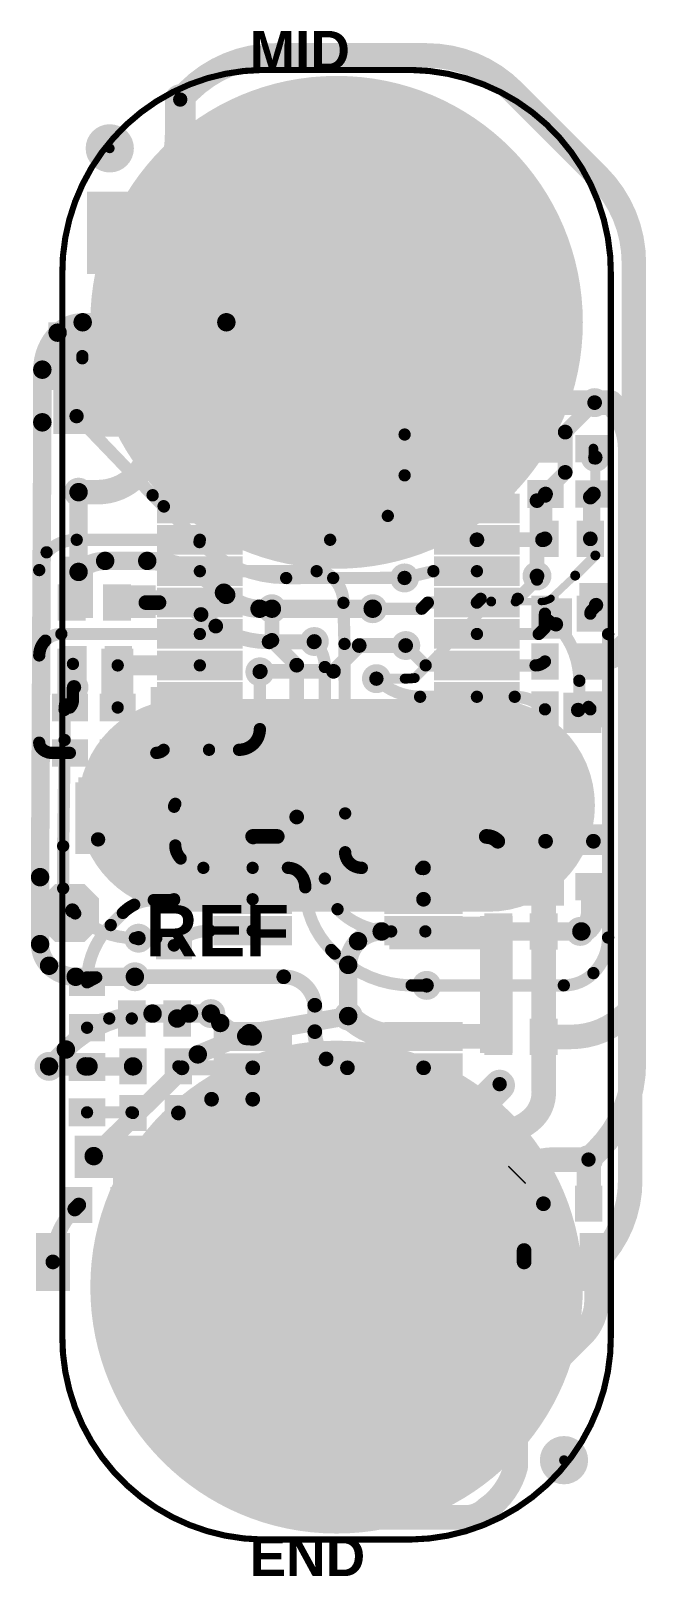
# Model space of a CAD drawing. Header units: millimetres. Extents: x -11 to 1.7, y -2.4 to 29.6.
import ezdxf

# ---------------------------------------------------------------- set-up
doc = ezdxf.new("R2010")
doc.units = ezdxf.units.MM
for name, color, linetype in [('BottomLayer', 5, 'Continuous'), ('BottomPaste', 16, 'Continuous'), ('BottomSolder', 6, 'Continuous'), ('PadHoleLayer', 156, 'Continuous'), ('TopLayer', 1, 'Continuous'), ('TopOverlay', 2, 'Continuous'), ('TopPaste', 8, 'Continuous'), ('TopSolder', 216, 'Continuous'), ('ViaHoleLayer', 16, 'Continuous')]:
    doc.layers.add(name, color=color, linetype=linetype)
doc.styles.add('Arial', font='arialbd.ttf', dxfattribs={"height": 0.2})

msp = doc.modelspace()

# ---------------------------------------------------------------- texts
at = {"layer": 'TopOverlay', "style": 'Arial'}
for s, height, p in [('MID', 0.8128, (-6.515, 28.778)), ('REF', 1.0668, (-8.668, 10.428)), ('END', 0.8128, (-6.515, -2.4))]:
    msp.add_text(s, height=height, rotation=360, dxfattribs=at).set_placement(p)

# ---------------------------------------------------------------- blocks, each defined once
blk = doc.blocks.new('T__________B_1')
at = {"layer": 'BottomLayer'}
blk.add_hatch(color=5, dxfattribs=at).paths.add_polyline_path([(0.25, 0.5), (-0.25, 0.5), (-0.5, 0.25), (-0.5, -0.25), (-0.25, -0.5), (0.25, -0.5), (0.5, -0.25), (0.5, 0.25)])
at = {"layer": 'BottomPaste'}
blk.add_hatch(color=16, dxfattribs=at).paths.add_polyline_path([(0.25, 0.5), (-0.25, 0.5), (-0.5, 0.25), (-0.5, -0.25), (-0.25, -0.5), (0.25, -0.5), (0.5, -0.25), (0.5, 0.25)])
at = {"layer": 'BottomSolder'}
blk.add_hatch(color=6, dxfattribs=at).paths.add_polyline_path([(0.301, 0.602), (-0.301, 0.602), (-0.602, 0.301), (-0.602, -0.301), (-0.301, -0.602), (0.301, -0.602), (0.602, -0.301), (0.602, 0.301)])
blk = doc.blocks.new('LED_0603_B_2')
at = {"layer": 'BottomLayer'}
for points in [[(-1, 0.5), (-0.5, 0.5), (-0.5, -0.5), (-1, -0.5)], [(0.5, 0.5), (1, 0.5), (1, -0.5), (0.5, -0.5)]]:
    blk.add_hatch(color=5, dxfattribs=at).paths.add_polyline_path(points)
at = {"layer": 'BottomPaste'}
for points in [[(-1, 0.5), (-0.5, 0.5), (-0.5, -0.5), (-1, -0.5)], [(0.5, 0.5), (1, 0.5), (1, -0.5), (0.5, -0.5)]]:
    blk.add_hatch(color=16, dxfattribs=at).paths.add_polyline_path(points)
at = {"layer": 'BottomSolder'}
for points in [[(-1.102, 0.602), (-0.398, 0.602), (-0.398, -0.602), (-1.102, -0.602)], [(0.398, 0.602), (1.102, 0.602), (1.102, -0.602), (0.398, -0.602)]]:
    blk.add_hatch(color=6, dxfattribs=at).paths.add_polyline_path(points)
blk = doc.blocks.new('T__________B_3')
at = {"layer": 'BottomLayer'}
blk.add_hatch(color=5, dxfattribs=at).paths.add_polyline_path([(0.381, 0.762), (-0.381, 0.762), (-0.762, 0.381), (-0.762, -0.381), (-0.381, -0.762), (0.381, -0.762), (0.762, -0.381), (0.762, 0.381)])
at = {"layer": 'BottomPaste'}
blk.add_hatch(color=16, dxfattribs=at).paths.add_polyline_path([(0.381, 0.762), (-0.381, 0.762), (-0.762, 0.381), (-0.762, -0.381), (-0.381, -0.762), (0.381, -0.762), (0.762, -0.381), (0.762, 0.381)])
at = {"layer": 'BottomSolder'}
blk.add_hatch(color=6, dxfattribs=at).paths.add_polyline_path([(0.4318, 0.8636), (-0.4318, 0.8636), (-0.8636, 0.4318), (-0.8636, -0.4318), (-0.4318, -0.8636), (0.4318, -0.8636), (0.8636, -0.4318), (0.8636, 0.4318)])
blk = doc.blocks.new('T__________B_4')
at = {"layer": 'BottomLayer'}
blk.add_hatch(color=5, dxfattribs=at).paths.add_polyline_path([(0.381, 0.762), (-0.381, 0.762), (-0.762, 0.381), (-0.762, -0.381), (-0.381, -0.762), (0.381, -0.762), (0.762, -0.381), (0.762, 0.381)])
at = {"layer": 'BottomPaste'}
blk.add_hatch(color=16, dxfattribs=at).paths.add_polyline_path([(0.381, 0.762), (-0.381, 0.762), (-0.762, 0.381), (-0.762, -0.381), (-0.381, -0.762), (0.381, -0.762), (0.762, -0.381), (0.762, 0.381)])
at = {"layer": 'BottomSolder'}
blk.add_hatch(color=6, dxfattribs=at).paths.add_polyline_path([(0.4318, 0.8636), (-0.4318, 0.8636), (-0.8636, 0.4318), (-0.8636, -0.4318), (-0.4318, -0.8636), (0.4318, -0.8636), (0.8636, -0.4318), (0.8636, 0.4318)])
blk = doc.blocks.new('T__________B_5')
at = {"layer": 'BottomLayer'}
blk.add_hatch(color=5, dxfattribs=at).paths.add_polyline_path([(0.381, 0.762), (-0.381, 0.762), (-0.762, 0.381), (-0.762, -0.381), (-0.381, -0.762), (0.381, -0.762), (0.762, -0.381), (0.762, 0.381)])
at = {"layer": 'BottomPaste'}
blk.add_hatch(color=16, dxfattribs=at).paths.add_polyline_path([(0.381, 0.762), (-0.381, 0.762), (-0.762, 0.381), (-0.762, -0.381), (-0.381, -0.762), (0.381, -0.762), (0.762, -0.381), (0.762, 0.381)])
at = {"layer": 'BottomSolder'}
blk.add_hatch(color=6, dxfattribs=at).paths.add_polyline_path([(0.4318, 0.8636), (-0.4318, 0.8636), (-0.8636, 0.4318), (-0.8636, -0.4318), (-0.4318, -0.8636), (0.4318, -0.8636), (0.8636, -0.4318), (0.8636, 0.4318)])
blk = doc.blocks.new('SOD_123_B_6')
at = {"layer": 'BottomLayer'}
for points in [[(-2.05, -0.45), (-2.05, 0.45), (-1.1, 0.45), (-1.1, -0.45)], [(1.1, -0.45), (1.1, 0.45), (2.05, 0.45), (2.05, -0.45)]]:
    blk.add_hatch(color=5, dxfattribs=at).paths.add_polyline_path(points)
at = {"layer": 'BottomPaste'}
for points in [[(-2.05, -0.45), (-2.05, 0.45), (-1.1, 0.45), (-1.1, -0.45)], [(1.1, -0.45), (1.1, 0.45), (2.05, 0.45), (2.05, -0.45)]]:
    blk.add_hatch(color=16, dxfattribs=at).paths.add_polyline_path(points)
at = {"layer": 'BottomSolder'}
for points in [[(-2.152, -0.552), (-2.152, 0.552), (-0.998, 0.552), (-0.998, -0.552)], [(0.998, -0.552), (0.998, 0.552), (2.152, 0.552), (2.152, -0.552)]]:
    blk.add_hatch(color=6, dxfattribs=at).paths.add_polyline_path(points)
blk = doc.blocks.new('_EMG________7')
at = {"layer": 'TopLayer'}
h = blk.add_hatch(color=1, dxfattribs=at)
edge = h.paths.add_edge_path()
edge.add_arc((0, 9.987), 5, 0, 360)
h = blk.add_hatch(color=1, dxfattribs=at)
edge = h.paths.add_edge_path()
edge.add_arc((-3.15, -0.013), 2.1, 90, 270)
edge.add_line((-3.15, -2.113), (3.15, -2.113))
edge.add_arc((3.15, -0.013), 2.1, 270, 450)
edge.add_line((3.15, 2.087), (-3.15, 2.087))
h = blk.add_hatch(color=1, dxfattribs=at)
edge = h.paths.add_edge_path()
edge.add_arc((0, -9.987), 5, 0, 360)
at = {"layer": 'TopPaste'}
h = blk.add_hatch(color=8, dxfattribs=at)
edge = h.paths.add_edge_path()
edge.add_arc((0, 9.987), 5, 0, 360)
h = blk.add_hatch(color=8, dxfattribs=at)
edge = h.paths.add_edge_path()
edge.add_arc((-3.15, -0.013), 2.1, 90, 270)
edge.add_line((-3.15, -2.113), (3.15, -2.113))
edge.add_arc((3.15, -0.013), 2.1, 270, 450)
edge.add_line((3.15, 2.087), (-3.15, 2.087))
h = blk.add_hatch(color=8, dxfattribs=at)
edge = h.paths.add_edge_path()
edge.add_arc((0, -9.987), 5, 0, 360)
at = {"layer": 'TopSolder'}
h = blk.add_hatch(color=216, dxfattribs=at)
edge = h.paths.add_edge_path()
edge.add_arc((0, 9.987), 5.102, 0, 360)
h = blk.add_hatch(color=216, dxfattribs=at)
edge = h.paths.add_edge_path()
edge.add_arc((-3.15, -0.013), 2.202, 90, 270)
edge.add_line((-3.15, -2.214), (3.15, -2.214))
edge.add_arc((3.15, -0.013), 2.202, 270, 450)
edge.add_line((3.15, 2.189), (-3.15, 2.189))
h = blk.add_hatch(color=216, dxfattribs=at)
edge = h.paths.add_edge_path()
edge.add_arc((0, -9.987), 5.102, 0, 360)
at = {"layer": 'TopOverlay', "const_width": 0.127}
for points in [[(-5.683, 10.966, -0.414214), (-1.531, 15.213)], [(1.531, 15.213, -0.414214), (5.683, 10.966)], [(-1.531, -15.213, -0.414214), (-5.683, -10.966)], [(5.683, -10.966, -0.414214), (1.531, -15.213)]]:
    blk.add_lwpolyline(points, format="xyb", dxfattribs=at)
for points in [[(-1.531, 15.213), (1.531, 15.213)], [(-5.683, -10.966), (-5.683, 10.966)], [(5.683, -10.966), (5.683, 10.966)], [(-1.531, -15.213), (1.531, -15.213)]]:
    blk.add_lwpolyline(points, dxfattribs=at)
at = {"layer": 'TopOverlay', "const_width": 0.0635}
for points in [[(-1.562, 15.213, 1), (-1.499, 15.213, 1)], [(-1.562, 15.213, 1), (-1.499, 15.213, 1)], [(1.499, 15.213, 1), (1.562, 15.213, 1)], [(1.499, 15.213, 1), (1.562, 15.213, 1)], [(-5.715, 10.966, 1), (-5.651, 10.966, 1)], [(-5.715, 10.966, 1), (-5.651, 10.966, 1)], [(5.652, 10.966, 1), (5.715, 10.966, 1)], [(5.652, 10.966, 1), (5.715, 10.966, 1)], [(-5.715, -10.966, 1), (-5.651, -10.966, 1)], [(-5.715, -10.966, 1), (-5.651, -10.966, 1)], [(5.652, -10.966, 1), (5.715, -10.966, 1)], [(5.652, -10.966, 1), (5.715, -10.966, 1)], [(-1.562, -15.213, 1), (-1.499, -15.213, 1)], [(-1.562, -15.213, 1), (-1.499, -15.213, 1)], [(1.499, -15.213, 1), (1.562, -15.213, 1)], [(1.499, -15.213, 1), (1.562, -15.213, 1)]]:
    blk.add_lwpolyline(points, format="xyb", close=True, dxfattribs=at)
blk = doc.blocks.new('14_TSSOP_B_8')
at = {"layer": 'BottomLayer'}
for points in [[(-3.655, 2.155), (-2.085, 2.155), (-2.085, 1.745), (-3.655, 1.745)], [(2.085, 2.155), (3.655, 2.155), (3.655, 1.745), (2.085, 1.745)], [(-3.655, 1.505), (-2.085, 1.505), (-2.085, 1.095), (-3.655, 1.095)], [(2.085, 1.505), (3.655, 1.505), (3.655, 1.095), (2.085, 1.095)], [(-3.655, 0.855), (-2.085, 0.855), (-2.085, 0.445), (-3.655, 0.445)], [(2.085, 0.855), (3.655, 0.855), (3.655, 0.445), (2.085, 0.445)], [(-3.655, 0.205), (-2.085, 0.205), (-2.085, -0.205), (-3.655, -0.205)], [(2.085, 0.205), (3.655, 0.205), (3.655, -0.205), (2.085, -0.205)], [(-3.655, -0.445), (-2.085, -0.445), (-2.085, -0.855), (-3.655, -0.855)], [(2.085, -0.445), (3.655, -0.445), (3.655, -0.855), (2.085, -0.855)], [(-3.655, -1.095), (-2.085, -1.095), (-2.085, -1.505), (-3.655, -1.505)], [(2.085, -1.095), (3.655, -1.095), (3.655, -1.505), (2.085, -1.505)], [(-3.655, -1.745), (-2.085, -1.745), (-2.085, -2.155), (-3.655, -2.155)], [(2.085, -1.745), (3.655, -1.745), (3.655, -2.155), (2.085, -2.155)]]:
    blk.add_hatch(color=5, dxfattribs=at).paths.add_polyline_path(points)
at = {"layer": 'BottomPaste'}
for points in [[(-3.655, 2.155), (-2.085, 2.155), (-2.085, 1.745), (-3.655, 1.745)], [(2.085, 2.155), (3.655, 2.155), (3.655, 1.745), (2.085, 1.745)], [(-3.655, 1.505), (-2.085, 1.505), (-2.085, 1.095), (-3.655, 1.095)], [(2.085, 1.505), (3.655, 1.505), (3.655, 1.095), (2.085, 1.095)], [(-3.655, 0.855), (-2.085, 0.855), (-2.085, 0.445), (-3.655, 0.445)], [(2.085, 0.855), (3.655, 0.855), (3.655, 0.445), (2.085, 0.445)], [(-3.655, 0.205), (-2.085, 0.205), (-2.085, -0.205), (-3.655, -0.205)], [(2.085, 0.205), (3.655, 0.205), (3.655, -0.205), (2.085, -0.205)], [(-3.655, -0.445), (-2.085, -0.445), (-2.085, -0.855), (-3.655, -0.855)], [(2.085, -0.445), (3.655, -0.445), (3.655, -0.855), (2.085, -0.855)], [(-3.655, -1.095), (-2.085, -1.095), (-2.085, -1.505), (-3.655, -1.505)], [(2.085, -1.095), (3.655, -1.095), (3.655, -1.505), (2.085, -1.505)], [(-3.655, -1.745), (-2.085, -1.745), (-2.085, -2.155), (-3.655, -2.155)], [(2.085, -1.745), (3.655, -1.745), (3.655, -2.155), (2.085, -2.155)]]:
    blk.add_hatch(color=16, dxfattribs=at).paths.add_polyline_path(points)
at = {"layer": 'BottomSolder'}
for points in [[(-3.757, 2.257), (-1.983, 2.257), (-1.983, 1.643), (-3.757, 1.643)], [(1.983, 2.257), (3.757, 2.257), (3.757, 1.643), (1.983, 1.643)], [(-3.757, 1.607), (-1.983, 1.607), (-1.983, 0.993), (-3.757, 0.993)], [(1.983, 1.607), (3.757, 1.607), (3.757, 0.993), (1.983, 0.993)], [(-3.757, 0.957), (-1.983, 0.957), (-1.983, 0.343), (-3.757, 0.343)], [(1.983, 0.957), (3.757, 0.957), (3.757, 0.343), (1.983, 0.343)], [(-3.757, 0.307), (-1.983, 0.307), (-1.983, -0.307), (-3.757, -0.307)], [(1.983, 0.307), (3.757, 0.307), (3.757, -0.307), (1.983, -0.307)], [(-3.757, -0.343), (-1.983, -0.343), (-1.983, -0.957), (-3.757, -0.957)], [(1.983, -0.343), (3.757, -0.343), (3.757, -0.957), (1.983, -0.957)], [(-3.757, -0.993), (-1.983, -0.993), (-1.983, -1.607), (-3.757, -1.607)], [(1.983, -0.993), (3.757, -0.993), (3.757, -1.607), (1.983, -1.607)], [(-3.757, -1.643), (-1.983, -1.643), (-1.983, -2.257), (-3.757, -2.257)], [(1.983, -1.643), (3.757, -1.643), (3.757, -2.257), (1.983, -2.257)]]:
    blk.add_hatch(color=6, dxfattribs=at).paths.add_polyline_path(points)
blk = doc.blocks.new('MSOP_8_B_9')
at = {"layer": 'BottomLayer'}
for points in [[(-2.48, 1.175), (-1.06, 1.175), (-1.06, 0.775), (-2.48, 0.775)], [(1.06, 1.175), (2.48, 1.175), (2.48, 0.775), (1.06, 0.775)], [(-2.48, 0.525), (-1.06, 0.525), (-1.06, 0.125), (-2.48, 0.125)], [(1.06, 0.525), (2.48, 0.525), (2.48, 0.125), (1.06, 0.125)], [(-2.48, -0.125), (-1.06, -0.125), (-1.06, -0.525), (-2.48, -0.525)], [(1.06, -0.125), (2.48, -0.125), (2.48, -0.525), (1.06, -0.525)], [(-2.48, -0.775), (-1.06, -0.775), (-1.06, -1.175), (-2.48, -1.175)], [(1.06, -0.775), (2.48, -0.775), (2.48, -1.175), (1.06, -1.175)]]:
    blk.add_hatch(color=5, dxfattribs=at).paths.add_polyline_path(points)
at = {"layer": 'BottomPaste'}
for points in [[(-2.48, 1.175), (-1.06, 1.175), (-1.06, 0.775), (-2.48, 0.775)], [(1.06, 1.175), (2.48, 1.175), (2.48, 0.775), (1.06, 0.775)], [(-2.48, 0.525), (-1.06, 0.525), (-1.06, 0.125), (-2.48, 0.125)], [(1.06, 0.525), (2.48, 0.525), (2.48, 0.125), (1.06, 0.125)], [(-2.48, -0.125), (-1.06, -0.125), (-1.06, -0.525), (-2.48, -0.525)], [(1.06, -0.125), (2.48, -0.125), (2.48, -0.525), (1.06, -0.525)], [(-2.48, -0.775), (-1.06, -0.775), (-1.06, -1.175), (-2.48, -1.175)], [(1.06, -0.775), (2.48, -0.775), (2.48, -1.175), (1.06, -1.175)]]:
    blk.add_hatch(color=16, dxfattribs=at).paths.add_polyline_path(points)
at = {"layer": 'BottomSolder'}
for points in [[(-2.582, 1.277), (-0.958, 1.277), (-0.958, 0.673), (-2.582, 0.673)], [(0.958, 1.277), (2.582, 1.277), (2.582, 0.673), (0.958, 0.673)], [(-2.582, 0.627), (-0.958, 0.627), (-0.958, 0.023), (-2.582, 0.023)], [(0.958, 0.627), (2.582, 0.627), (2.582, 0.023), (0.958, 0.023)], [(-2.582, -0.023), (-0.958, -0.023), (-0.958, -0.627), (-2.582, -0.627)], [(0.958, -0.023), (2.582, -0.023), (2.582, -0.627), (0.958, -0.627)], [(-2.582, -0.673), (-0.958, -0.673), (-0.958, -1.277), (-2.582, -1.277)], [(0.958, -0.673), (2.582, -0.673), (2.582, -1.277), (0.958, -1.277)]]:
    blk.add_hatch(color=6, dxfattribs=at).paths.add_polyline_path(points)
blk = doc.blocks.new('MSOP_8_B_10')
at = {"layer": 'BottomLayer'}
for points in [[(-2.48, 1.175), (-1.06, 1.175), (-1.06, 0.775), (-2.48, 0.775)], [(1.06, 1.175), (2.48, 1.175), (2.48, 0.775), (1.06, 0.775)], [(-2.48, 0.525), (-1.06, 0.525), (-1.06, 0.125), (-2.48, 0.125)], [(1.06, 0.525), (2.48, 0.525), (2.48, 0.125), (1.06, 0.125)], [(-2.48, -0.125), (-1.06, -0.125), (-1.06, -0.525), (-2.48, -0.525)], [(1.06, -0.125), (2.48, -0.125), (2.48, -0.525), (1.06, -0.525)], [(-2.48, -0.775), (-1.06, -0.775), (-1.06, -1.175), (-2.48, -1.175)], [(1.06, -0.775), (2.48, -0.775), (2.48, -1.175), (1.06, -1.175)]]:
    blk.add_hatch(color=5, dxfattribs=at).paths.add_polyline_path(points)
at = {"layer": 'BottomPaste'}
for points in [[(-2.48, 1.175), (-1.06, 1.175), (-1.06, 0.775), (-2.48, 0.775)], [(1.06, 1.175), (2.48, 1.175), (2.48, 0.775), (1.06, 0.775)], [(-2.48, 0.525), (-1.06, 0.525), (-1.06, 0.125), (-2.48, 0.125)], [(1.06, 0.525), (2.48, 0.525), (2.48, 0.125), (1.06, 0.125)], [(-2.48, -0.125), (-1.06, -0.125), (-1.06, -0.525), (-2.48, -0.525)], [(1.06, -0.125), (2.48, -0.125), (2.48, -0.525), (1.06, -0.525)], [(-2.48, -0.775), (-1.06, -0.775), (-1.06, -1.175), (-2.48, -1.175)], [(1.06, -0.775), (2.48, -0.775), (2.48, -1.175), (1.06, -1.175)]]:
    blk.add_hatch(color=16, dxfattribs=at).paths.add_polyline_path(points)
at = {"layer": 'BottomSolder'}
for points in [[(-2.582, 1.277), (-0.958, 1.277), (-0.958, 0.673), (-2.582, 0.673)], [(0.958, 1.277), (2.582, 1.277), (2.582, 0.673), (0.958, 0.673)], [(-2.582, 0.627), (-0.958, 0.627), (-0.958, 0.023), (-2.582, 0.023)], [(0.958, 0.627), (2.582, 0.627), (2.582, 0.023), (0.958, 0.023)], [(-2.582, -0.023), (-0.958, -0.023), (-0.958, -0.627), (-2.582, -0.627)], [(0.958, -0.023), (2.582, -0.023), (2.582, -0.627), (0.958, -0.627)], [(-2.582, -0.673), (-0.958, -0.673), (-0.958, -1.277), (-2.582, -1.277)], [(0.958, -0.673), (2.582, -0.673), (2.582, -1.277), (0.958, -1.277)]]:
    blk.add_hatch(color=6, dxfattribs=at).paths.add_polyline_path(points)
blk = doc.blocks.new('R___0402_B_11')
at = {"layer": 'BottomLayer'}
for points in [[(-0.241, 0.318), (-0.241, -0.318), (-0.699, -0.318), (-0.699, 0.318)], [(0.699, 0.318), (0.699, -0.318), (0.241, -0.318), (0.241, 0.318)]]:
    blk.add_hatch(color=5, dxfattribs=at).paths.add_polyline_path(points)
at = {"layer": 'BottomPaste'}
for points in [[(-0.241, 0.318), (-0.241, -0.318), (-0.699, -0.318), (-0.699, 0.318)], [(0.699, 0.318), (0.699, -0.318), (0.241, -0.318), (0.241, 0.318)]]:
    blk.add_hatch(color=16, dxfattribs=at).paths.add_polyline_path(points)
at = {"layer": 'BottomSolder'}
for points in [[(-0.186, 0.373), (-0.186, -0.373), (-0.754, -0.373), (-0.754, 0.373)], [(0.754, 0.373), (0.754, -0.373), (0.186, -0.373), (0.186, 0.373)]]:
    blk.add_hatch(color=6, dxfattribs=at).paths.add_polyline_path(points)
blk = doc.blocks.new('TC33X_2_104E__B_12')
at = {"layer": 'BottomLayer'}
for points in [[(-0.6, 0.6), (0.6, 0.6), (0.6, -0.6), (-0.6, -0.6)], [(1.4, 0.6), (2.6, 0.6), (2.6, -0.6), (1.4, -0.6)], [(0.2, -1.8), (1.8, -1.8), (1.8, -3.3), (0.2, -3.3)]]:
    blk.add_hatch(color=5, dxfattribs=at).paths.add_polyline_path(points)
at = {"layer": 'BottomPaste'}
for points in [[(-0.6, 0.6), (0.6, 0.6), (0.6, -0.6), (-0.6, -0.6)], [(1.4, 0.6), (2.6, 0.6), (2.6, -0.6), (1.4, -0.6)], [(0.2, -1.8), (1.8, -1.8), (1.8, -3.3), (0.2, -3.3)]]:
    blk.add_hatch(color=16, dxfattribs=at).paths.add_polyline_path(points)
at = {"layer": 'BottomSolder'}
for points in [[(-0.702, 0.702), (0.702, 0.702), (0.702, -0.702), (-0.702, -0.702)], [(1.298, 0.702), (2.702, 0.702), (2.702, -0.702), (1.298, -0.702)], [(0.098, -1.698), (1.902, -1.698), (1.902, -3.402), (0.098, -3.402)]]:
    blk.add_hatch(color=6, dxfattribs=at).paths.add_polyline_path(points)
blk = doc.blocks.new('R___0402_B_13')
at = {"layer": 'BottomLayer'}
for points in [[(-0.241, 0.318), (-0.241, -0.318), (-0.699, -0.318), (-0.699, 0.318)], [(0.699, 0.318), (0.699, -0.318), (0.241, -0.318), (0.241, 0.318)]]:
    blk.add_hatch(color=5, dxfattribs=at).paths.add_polyline_path(points)
at = {"layer": 'BottomPaste'}
for points in [[(-0.241, 0.318), (-0.241, -0.318), (-0.699, -0.318), (-0.699, 0.318)], [(0.699, 0.318), (0.699, -0.318), (0.241, -0.318), (0.241, 0.318)]]:
    blk.add_hatch(color=16, dxfattribs=at).paths.add_polyline_path(points)
at = {"layer": 'BottomSolder'}
for points in [[(-0.186, 0.373), (-0.186, -0.373), (-0.754, -0.373), (-0.754, 0.373)], [(0.754, 0.373), (0.754, -0.373), (0.186, -0.373), (0.186, 0.373)]]:
    blk.add_hatch(color=6, dxfattribs=at).paths.add_polyline_path(points)
blk = doc.blocks.new('R___0402_B_14')
at = {"layer": 'BottomLayer'}
for points in [[(-0.241, 0.318), (-0.241, -0.318), (-0.699, -0.318), (-0.699, 0.318)], [(0.699, 0.318), (0.699, -0.318), (0.241, -0.318), (0.241, 0.318)]]:
    blk.add_hatch(color=5, dxfattribs=at).paths.add_polyline_path(points)
at = {"layer": 'BottomPaste'}
for points in [[(-0.241, 0.318), (-0.241, -0.318), (-0.699, -0.318), (-0.699, 0.318)], [(0.699, 0.318), (0.699, -0.318), (0.241, -0.318), (0.241, 0.318)]]:
    blk.add_hatch(color=16, dxfattribs=at).paths.add_polyline_path(points)
at = {"layer": 'BottomSolder'}
for points in [[(-0.186, 0.373), (-0.186, -0.373), (-0.754, -0.373), (-0.754, 0.373)], [(0.754, 0.373), (0.754, -0.373), (0.186, -0.373), (0.186, 0.373)]]:
    blk.add_hatch(color=6, dxfattribs=at).paths.add_polyline_path(points)
blk = doc.blocks.new('R___0402_B_15')
at = {"layer": 'BottomLayer'}
for points in [[(-0.241, 0.318), (-0.241, -0.318), (-0.699, -0.318), (-0.699, 0.318)], [(0.699, 0.318), (0.699, -0.318), (0.241, -0.318), (0.241, 0.318)]]:
    blk.add_hatch(color=5, dxfattribs=at).paths.add_polyline_path(points)
at = {"layer": 'BottomPaste'}
for points in [[(-0.241, 0.318), (-0.241, -0.318), (-0.699, -0.318), (-0.699, 0.318)], [(0.699, 0.318), (0.699, -0.318), (0.241, -0.318), (0.241, 0.318)]]:
    blk.add_hatch(color=16, dxfattribs=at).paths.add_polyline_path(points)
at = {"layer": 'BottomSolder'}
for points in [[(-0.186, 0.373), (-0.186, -0.373), (-0.754, -0.373), (-0.754, 0.373)], [(0.754, 0.373), (0.754, -0.373), (0.186, -0.373), (0.186, 0.373)]]:
    blk.add_hatch(color=6, dxfattribs=at).paths.add_polyline_path(points)
blk = doc.blocks.new('R___0402_B_16')
at = {"layer": 'BottomLayer'}
for points in [[(-0.241, 0.318), (-0.241, -0.318), (-0.699, -0.318), (-0.699, 0.318)], [(0.699, 0.318), (0.699, -0.318), (0.241, -0.318), (0.241, 0.318)]]:
    blk.add_hatch(color=5, dxfattribs=at).paths.add_polyline_path(points)
at = {"layer": 'BottomPaste'}
for points in [[(-0.241, 0.318), (-0.241, -0.318), (-0.699, -0.318), (-0.699, 0.318)], [(0.699, 0.318), (0.699, -0.318), (0.241, -0.318), (0.241, 0.318)]]:
    blk.add_hatch(color=16, dxfattribs=at).paths.add_polyline_path(points)
at = {"layer": 'BottomSolder'}
for points in [[(-0.186, 0.373), (-0.186, -0.373), (-0.754, -0.373), (-0.754, 0.373)], [(0.754, 0.373), (0.754, -0.373), (0.186, -0.373), (0.186, 0.373)]]:
    blk.add_hatch(color=6, dxfattribs=at).paths.add_polyline_path(points)
blk = doc.blocks.new('R___0402_B_17')
at = {"layer": 'BottomLayer'}
for points in [[(-0.241, 0.318), (-0.241, -0.318), (-0.699, -0.318), (-0.699, 0.318)], [(0.699, 0.318), (0.699, -0.318), (0.241, -0.318), (0.241, 0.318)]]:
    blk.add_hatch(color=5, dxfattribs=at).paths.add_polyline_path(points)
at = {"layer": 'BottomPaste'}
for points in [[(-0.241, 0.318), (-0.241, -0.318), (-0.699, -0.318), (-0.699, 0.318)], [(0.699, 0.318), (0.699, -0.318), (0.241, -0.318), (0.241, 0.318)]]:
    blk.add_hatch(color=16, dxfattribs=at).paths.add_polyline_path(points)
at = {"layer": 'BottomSolder'}
for points in [[(-0.186, 0.373), (-0.186, -0.373), (-0.754, -0.373), (-0.754, 0.373)], [(0.754, 0.373), (0.754, -0.373), (0.186, -0.373), (0.186, 0.373)]]:
    blk.add_hatch(color=6, dxfattribs=at).paths.add_polyline_path(points)
blk = doc.blocks.new('R___0603_B_18')
at = {"layer": 'BottomLayer'}
for points in [[(-1.143, -0.4445), (-1.143, 0.4445), (-0.381, 0.4445), (-0.381, -0.4445)], [(0.381, -0.4445), (0.381, 0.4445), (1.143, 0.4445), (1.143, -0.4445)]]:
    blk.add_hatch(color=5, dxfattribs=at).paths.add_polyline_path(points)
at = {"layer": 'BottomPaste'}
for points in [[(-1.143, -0.4445), (-1.143, 0.4445), (-0.381, 0.4445), (-0.381, -0.4445)], [(0.381, -0.4445), (0.381, 0.4445), (1.143, 0.4445), (1.143, -0.4445)]]:
    blk.add_hatch(color=16, dxfattribs=at).paths.add_polyline_path(points)
at = {"layer": 'BottomSolder'}
for points in [[(-1.2446, -0.5461), (-1.2446, 0.5461), (-0.2794, 0.5461), (-0.2794, -0.5461)], [(0.2794, -0.5461), (0.2794, 0.5461), (1.2446, 0.5461), (1.2446, -0.5461)]]:
    blk.add_hatch(color=6, dxfattribs=at).paths.add_polyline_path(points)
blk = doc.blocks.new('R___0402_B_19')
at = {"layer": 'BottomLayer'}
for points in [[(-0.241, 0.317), (-0.241, -0.318), (-0.699, -0.318), (-0.699, 0.317)], [(0.699, 0.317), (0.699, -0.318), (0.241, -0.318), (0.241, 0.317)]]:
    blk.add_hatch(color=5, dxfattribs=at).paths.add_polyline_path(points)
at = {"layer": 'BottomPaste'}
for points in [[(-0.241, 0.317), (-0.241, -0.318), (-0.699, -0.318), (-0.699, 0.317)], [(0.699, 0.317), (0.699, -0.318), (0.241, -0.318), (0.241, 0.317)]]:
    blk.add_hatch(color=16, dxfattribs=at).paths.add_polyline_path(points)
at = {"layer": 'BottomSolder'}
for points in [[(-0.186, 0.373), (-0.186, -0.373), (-0.754, -0.373), (-0.754, 0.373)], [(0.754, 0.373), (0.754, -0.373), (0.186, -0.373), (0.186, 0.373)]]:
    blk.add_hatch(color=6, dxfattribs=at).paths.add_polyline_path(points)
blk = doc.blocks.new('R___0402_B_20')
at = {"layer": 'BottomLayer'}
for points in [[(-0.241, 0.317), (-0.241, -0.318), (-0.699, -0.318), (-0.699, 0.317)], [(0.699, 0.317), (0.699, -0.318), (0.241, -0.318), (0.241, 0.317)]]:
    blk.add_hatch(color=5, dxfattribs=at).paths.add_polyline_path(points)
at = {"layer": 'BottomPaste'}
for points in [[(-0.241, 0.317), (-0.241, -0.318), (-0.699, -0.318), (-0.699, 0.317)], [(0.699, 0.317), (0.699, -0.318), (0.241, -0.318), (0.241, 0.317)]]:
    blk.add_hatch(color=16, dxfattribs=at).paths.add_polyline_path(points)
at = {"layer": 'BottomSolder'}
for points in [[(-0.186, 0.373), (-0.186, -0.373), (-0.754, -0.373), (-0.754, 0.373)], [(0.754, 0.373), (0.754, -0.373), (0.186, -0.373), (0.186, 0.373)]]:
    blk.add_hatch(color=6, dxfattribs=at).paths.add_polyline_path(points)
blk = doc.blocks.new('R___0402_B_21')
at = {"layer": 'BottomLayer'}
for points in [[(-0.241, 0.318), (-0.241, -0.318), (-0.699, -0.318), (-0.699, 0.318)], [(0.699, 0.318), (0.699, -0.318), (0.241, -0.318), (0.241, 0.318)]]:
    blk.add_hatch(color=5, dxfattribs=at).paths.add_polyline_path(points)
at = {"layer": 'BottomPaste'}
for points in [[(-0.241, 0.318), (-0.241, -0.318), (-0.699, -0.318), (-0.699, 0.318)], [(0.699, 0.318), (0.699, -0.318), (0.241, -0.318), (0.241, 0.318)]]:
    blk.add_hatch(color=16, dxfattribs=at).paths.add_polyline_path(points)
at = {"layer": 'BottomSolder'}
for points in [[(-0.186, 0.373), (-0.186, -0.373), (-0.754, -0.373), (-0.754, 0.373)], [(0.754, 0.373), (0.754, -0.373), (0.186, -0.373), (0.186, 0.373)]]:
    blk.add_hatch(color=6, dxfattribs=at).paths.add_polyline_path(points)
blk = doc.blocks.new('R___0402_B_22')
at = {"layer": 'BottomLayer'}
for points in [[(-0.241, 0.318), (-0.241, -0.318), (-0.699, -0.318), (-0.699, 0.318)], [(0.699, 0.318), (0.699, -0.318), (0.241, -0.318), (0.241, 0.318)]]:
    blk.add_hatch(color=5, dxfattribs=at).paths.add_polyline_path(points)
at = {"layer": 'BottomPaste'}
for points in [[(-0.241, 0.318), (-0.241, -0.318), (-0.699, -0.318), (-0.699, 0.318)], [(0.699, 0.318), (0.699, -0.318), (0.241, -0.318), (0.241, 0.318)]]:
    blk.add_hatch(color=16, dxfattribs=at).paths.add_polyline_path(points)
at = {"layer": 'BottomSolder'}
for points in [[(-0.186, 0.373), (-0.186, -0.373), (-0.754, -0.373), (-0.754, 0.373)], [(0.754, 0.373), (0.754, -0.373), (0.186, -0.373), (0.186, 0.373)]]:
    blk.add_hatch(color=6, dxfattribs=at).paths.add_polyline_path(points)
blk = doc.blocks.new('R___0402_B_23')
at = {"layer": 'BottomLayer'}
for points in [[(-0.241, 0.317), (-0.241, -0.318), (-0.699, -0.318), (-0.699, 0.317)], [(0.699, 0.317), (0.699, -0.318), (0.241, -0.318), (0.241, 0.317)]]:
    blk.add_hatch(color=5, dxfattribs=at).paths.add_polyline_path(points)
at = {"layer": 'BottomPaste'}
for points in [[(-0.241, 0.317), (-0.241, -0.318), (-0.699, -0.318), (-0.699, 0.317)], [(0.699, 0.317), (0.699, -0.318), (0.241, -0.318), (0.241, 0.317)]]:
    blk.add_hatch(color=16, dxfattribs=at).paths.add_polyline_path(points)
at = {"layer": 'BottomSolder'}
for points in [[(-0.186, 0.373), (-0.186, -0.373), (-0.754, -0.373), (-0.754, 0.373)], [(0.754, 0.373), (0.754, -0.373), (0.186, -0.373), (0.186, 0.373)]]:
    blk.add_hatch(color=6, dxfattribs=at).paths.add_polyline_path(points)
blk = doc.blocks.new('R___0402_B_24')
at = {"layer": 'BottomLayer'}
for points in [[(-0.241, 0.318), (-0.241, -0.318), (-0.699, -0.318), (-0.699, 0.318)], [(0.699, 0.318), (0.699, -0.318), (0.241, -0.318), (0.241, 0.318)]]:
    blk.add_hatch(color=5, dxfattribs=at).paths.add_polyline_path(points)
at = {"layer": 'BottomPaste'}
for points in [[(-0.241, 0.318), (-0.241, -0.318), (-0.699, -0.318), (-0.699, 0.318)], [(0.699, 0.318), (0.699, -0.318), (0.241, -0.318), (0.241, 0.318)]]:
    blk.add_hatch(color=16, dxfattribs=at).paths.add_polyline_path(points)
at = {"layer": 'BottomSolder'}
for points in [[(-0.186, 0.373), (-0.186, -0.373), (-0.754, -0.373), (-0.754, 0.373)], [(0.754, 0.373), (0.754, -0.373), (0.186, -0.373), (0.186, 0.373)]]:
    blk.add_hatch(color=6, dxfattribs=at).paths.add_polyline_path(points)
blk = doc.blocks.new('R___0402_B_25')
at = {"layer": 'BottomLayer'}
for points in [[(-0.241, 0.318), (-0.241, -0.318), (-0.699, -0.318), (-0.699, 0.318)], [(0.699, 0.318), (0.699, -0.318), (0.241, -0.318), (0.241, 0.318)]]:
    blk.add_hatch(color=5, dxfattribs=at).paths.add_polyline_path(points)
at = {"layer": 'BottomPaste'}
for points in [[(-0.241, 0.318), (-0.241, -0.318), (-0.699, -0.318), (-0.699, 0.318)], [(0.699, 0.318), (0.699, -0.318), (0.241, -0.318), (0.241, 0.318)]]:
    blk.add_hatch(color=16, dxfattribs=at).paths.add_polyline_path(points)
at = {"layer": 'BottomSolder'}
for points in [[(-0.186, 0.373), (-0.186, -0.373), (-0.754, -0.373), (-0.754, 0.373)], [(0.754, 0.373), (0.754, -0.373), (0.186, -0.373), (0.186, 0.373)]]:
    blk.add_hatch(color=6, dxfattribs=at).paths.add_polyline_path(points)
blk = doc.blocks.new('R___0402_B_26')
at = {"layer": 'BottomLayer'}
for points in [[(-0.241, 0.318), (-0.241, -0.318), (-0.699, -0.318), (-0.699, 0.318)], [(0.699, 0.318), (0.699, -0.318), (0.241, -0.318), (0.241, 0.318)]]:
    blk.add_hatch(color=5, dxfattribs=at).paths.add_polyline_path(points)
at = {"layer": 'BottomPaste'}
for points in [[(-0.241, 0.318), (-0.241, -0.318), (-0.699, -0.318), (-0.699, 0.318)], [(0.699, 0.318), (0.699, -0.318), (0.241, -0.318), (0.241, 0.318)]]:
    blk.add_hatch(color=16, dxfattribs=at).paths.add_polyline_path(points)
at = {"layer": 'BottomSolder'}
for points in [[(-0.186, 0.373), (-0.186, -0.373), (-0.754, -0.373), (-0.754, 0.373)], [(0.754, 0.373), (0.754, -0.373), (0.186, -0.373), (0.186, 0.373)]]:
    blk.add_hatch(color=6, dxfattribs=at).paths.add_polyline_path(points)
blk = doc.blocks.new('R___0402_B_27')
at = {"layer": 'BottomLayer'}
for points in [[(-0.241, 0.318), (-0.241, -0.318), (-0.699, -0.318), (-0.699, 0.318)], [(0.699, 0.318), (0.699, -0.318), (0.241, -0.318), (0.241, 0.318)]]:
    blk.add_hatch(color=5, dxfattribs=at).paths.add_polyline_path(points)
at = {"layer": 'BottomPaste'}
for points in [[(-0.241, 0.318), (-0.241, -0.318), (-0.699, -0.318), (-0.699, 0.318)], [(0.699, 0.318), (0.699, -0.318), (0.241, -0.318), (0.241, 0.318)]]:
    blk.add_hatch(color=16, dxfattribs=at).paths.add_polyline_path(points)
at = {"layer": 'BottomSolder'}
for points in [[(-0.186, 0.373), (-0.186, -0.373), (-0.754, -0.373), (-0.754, 0.373)], [(0.754, 0.373), (0.754, -0.373), (0.186, -0.373), (0.186, 0.373)]]:
    blk.add_hatch(color=6, dxfattribs=at).paths.add_polyline_path(points)
blk = doc.blocks.new('R___0402_B_28')
at = {"layer": 'BottomLayer'}
for points in [[(-0.241, 0.318), (-0.241, -0.318), (-0.699, -0.318), (-0.699, 0.318)], [(0.699, 0.318), (0.699, -0.318), (0.241, -0.318), (0.241, 0.318)]]:
    blk.add_hatch(color=5, dxfattribs=at).paths.add_polyline_path(points)
at = {"layer": 'BottomPaste'}
for points in [[(-0.241, 0.318), (-0.241, -0.318), (-0.699, -0.318), (-0.699, 0.318)], [(0.699, 0.318), (0.699, -0.318), (0.241, -0.318), (0.241, 0.318)]]:
    blk.add_hatch(color=16, dxfattribs=at).paths.add_polyline_path(points)
at = {"layer": 'BottomSolder'}
for points in [[(-0.186, 0.373), (-0.186, -0.373), (-0.754, -0.373), (-0.754, 0.373)], [(0.754, 0.373), (0.754, -0.373), (0.186, -0.373), (0.186, 0.373)]]:
    blk.add_hatch(color=6, dxfattribs=at).paths.add_polyline_path(points)
blk = doc.blocks.new('R___0402_B_29')
at = {"layer": 'BottomLayer'}
for points in [[(-0.241, 0.318), (-0.241, -0.318), (-0.699, -0.318), (-0.699, 0.318)], [(0.699, 0.318), (0.699, -0.318), (0.241, -0.318), (0.241, 0.318)]]:
    blk.add_hatch(color=5, dxfattribs=at).paths.add_polyline_path(points)
at = {"layer": 'BottomPaste'}
for points in [[(-0.241, 0.318), (-0.241, -0.318), (-0.699, -0.318), (-0.699, 0.318)], [(0.699, 0.318), (0.699, -0.318), (0.241, -0.318), (0.241, 0.318)]]:
    blk.add_hatch(color=16, dxfattribs=at).paths.add_polyline_path(points)
at = {"layer": 'BottomSolder'}
for points in [[(-0.186, 0.373), (-0.186, -0.373), (-0.754, -0.373), (-0.754, 0.373)], [(0.754, 0.373), (0.754, -0.373), (0.186, -0.373), (0.186, 0.373)]]:
    blk.add_hatch(color=6, dxfattribs=at).paths.add_polyline_path(points)
blk = doc.blocks.new('R___0402_B_30')
at = {"layer": 'BottomLayer'}
for points in [[(-0.241, 0.318), (-0.241, -0.318), (-0.699, -0.318), (-0.699, 0.318)], [(0.699, 0.318), (0.699, -0.318), (0.241, -0.318), (0.241, 0.318)]]:
    blk.add_hatch(color=5, dxfattribs=at).paths.add_polyline_path(points)
at = {"layer": 'BottomPaste'}
for points in [[(-0.241, 0.318), (-0.241, -0.318), (-0.699, -0.318), (-0.699, 0.318)], [(0.699, 0.318), (0.699, -0.318), (0.241, -0.318), (0.241, 0.318)]]:
    blk.add_hatch(color=16, dxfattribs=at).paths.add_polyline_path(points)
at = {"layer": 'BottomSolder'}
for points in [[(-0.186, 0.373), (-0.186, -0.373), (-0.754, -0.373), (-0.754, 0.373)], [(0.754, 0.373), (0.754, -0.373), (0.186, -0.373), (0.186, 0.373)]]:
    blk.add_hatch(color=6, dxfattribs=at).paths.add_polyline_path(points)
blk = doc.blocks.new('LED_0603_B_31')
at = {"layer": 'BottomLayer'}
for points in [[(-1, 0.5), (-0.5, 0.5), (-0.5, -0.5), (-1, -0.5)], [(0.5, 0.5), (1, 0.5), (1, -0.5), (0.5, -0.5)]]:
    blk.add_hatch(color=5, dxfattribs=at).paths.add_polyline_path(points)
at = {"layer": 'BottomPaste'}
for points in [[(-1, 0.5), (-0.5, 0.5), (-0.5, -0.5), (-1, -0.5)], [(0.5, 0.5), (1, 0.5), (1, -0.5), (0.5, -0.5)]]:
    blk.add_hatch(color=16, dxfattribs=at).paths.add_polyline_path(points)
at = {"layer": 'BottomSolder'}
for points in [[(-1.102, 0.602), (-0.398, 0.602), (-0.398, -0.602), (-1.102, -0.602)], [(0.398, 0.602), (1.102, 0.602), (1.102, -0.602), (0.398, -0.602)]]:
    blk.add_hatch(color=6, dxfattribs=at).paths.add_polyline_path(points)
blk = doc.blocks.new('SOD_123_B_32')
at = {"layer": 'BottomLayer'}
for points in [[(-2.05, -0.45), (-2.05, 0.45), (-1.1, 0.45), (-1.1, -0.45)], [(1.1, -0.45), (1.1, 0.45), (2.05, 0.45), (2.05, -0.45)]]:
    blk.add_hatch(color=5, dxfattribs=at).paths.add_polyline_path(points)
at = {"layer": 'BottomPaste'}
for points in [[(-2.05, -0.45), (-2.05, 0.45), (-1.1, 0.45), (-1.1, -0.45)], [(1.1, -0.45), (1.1, 0.45), (2.05, 0.45), (2.05, -0.45)]]:
    blk.add_hatch(color=16, dxfattribs=at).paths.add_polyline_path(points)
at = {"layer": 'BottomSolder'}
for points in [[(-2.152, -0.552), (-2.152, 0.552), (-0.998, 0.552), (-0.998, -0.552)], [(0.998, -0.552), (0.998, 0.552), (2.152, 0.552), (2.152, -0.552)]]:
    blk.add_hatch(color=6, dxfattribs=at).paths.add_polyline_path(points)
blk = doc.blocks.new('C___0402_B_33')
at = {"layer": 'BottomLayer'}
for points in [[(-0.241, 0.318), (-0.241, -0.318), (-0.699, -0.318), (-0.699, 0.318)], [(0.699, 0.318), (0.699, -0.318), (0.241, -0.318), (0.241, 0.318)]]:
    blk.add_hatch(color=5, dxfattribs=at).paths.add_polyline_path(points)
at = {"layer": 'BottomPaste'}
for points in [[(-0.241, 0.318), (-0.241, -0.318), (-0.699, -0.318), (-0.699, 0.318)], [(0.699, 0.318), (0.699, -0.318), (0.241, -0.318), (0.241, 0.318)]]:
    blk.add_hatch(color=16, dxfattribs=at).paths.add_polyline_path(points)
at = {"layer": 'BottomSolder'}
for points in [[(-0.181, 0.377), (-0.181, -0.377), (-0.758, -0.377), (-0.758, 0.377)], [(0.758, 0.377), (0.758, -0.377), (0.181, -0.377), (0.181, 0.377)]]:
    blk.add_hatch(color=6, dxfattribs=at).paths.add_polyline_path(points)
blk = doc.blocks.new('C___0402_B_34')
at = {"layer": 'BottomLayer'}
for points in [[(-0.241, 0.318), (-0.241, -0.318), (-0.699, -0.318), (-0.699, 0.318)], [(0.699, 0.318), (0.699, -0.318), (0.241, -0.318), (0.241, 0.318)]]:
    blk.add_hatch(color=5, dxfattribs=at).paths.add_polyline_path(points)
at = {"layer": 'BottomPaste'}
for points in [[(-0.241, 0.318), (-0.241, -0.318), (-0.699, -0.318), (-0.699, 0.318)], [(0.699, 0.318), (0.699, -0.318), (0.241, -0.318), (0.241, 0.318)]]:
    blk.add_hatch(color=16, dxfattribs=at).paths.add_polyline_path(points)
at = {"layer": 'BottomSolder'}
for points in [[(-0.181, 0.377), (-0.181, -0.377), (-0.758, -0.377), (-0.758, 0.377)], [(0.758, 0.377), (0.758, -0.377), (0.181, -0.377), (0.181, 0.377)]]:
    blk.add_hatch(color=6, dxfattribs=at).paths.add_polyline_path(points)
blk = doc.blocks.new('C___0402_B_35')
at = {"layer": 'BottomLayer'}
for points in [[(-0.241, 0.318), (-0.241, -0.318), (-0.699, -0.318), (-0.699, 0.318)], [(0.699, 0.318), (0.699, -0.318), (0.241, -0.318), (0.241, 0.318)]]:
    blk.add_hatch(color=5, dxfattribs=at).paths.add_polyline_path(points)
at = {"layer": 'BottomPaste'}
for points in [[(-0.241, 0.318), (-0.241, -0.318), (-0.699, -0.318), (-0.699, 0.318)], [(0.699, 0.318), (0.699, -0.318), (0.241, -0.318), (0.241, 0.318)]]:
    blk.add_hatch(color=16, dxfattribs=at).paths.add_polyline_path(points)
at = {"layer": 'BottomSolder'}
for points in [[(-0.181, 0.377), (-0.181, -0.377), (-0.758, -0.377), (-0.758, 0.377)], [(0.758, 0.377), (0.758, -0.377), (0.181, -0.377), (0.181, 0.377)]]:
    blk.add_hatch(color=6, dxfattribs=at).paths.add_polyline_path(points)
blk = doc.blocks.new('C___0402_B_36')
at = {"layer": 'BottomLayer'}
for points in [[(-0.241, 0.318), (-0.241, -0.318), (-0.699, -0.318), (-0.699, 0.318)], [(0.699, 0.318), (0.699, -0.318), (0.241, -0.318), (0.241, 0.318)]]:
    blk.add_hatch(color=5, dxfattribs=at).paths.add_polyline_path(points)
at = {"layer": 'BottomPaste'}
for points in [[(-0.241, 0.318), (-0.241, -0.318), (-0.699, -0.318), (-0.699, 0.318)], [(0.699, 0.318), (0.699, -0.318), (0.241, -0.318), (0.241, 0.318)]]:
    blk.add_hatch(color=16, dxfattribs=at).paths.add_polyline_path(points)
at = {"layer": 'BottomSolder'}
for points in [[(-0.181, 0.377), (-0.181, -0.377), (-0.758, -0.377), (-0.758, 0.377)], [(0.758, 0.377), (0.758, -0.377), (0.181, -0.377), (0.181, 0.377)]]:
    blk.add_hatch(color=6, dxfattribs=at).paths.add_polyline_path(points)
blk = doc.blocks.new('C___0402_B_37')
at = {"layer": 'BottomLayer'}
for points in [[(-0.241, 0.318), (-0.241, -0.318), (-0.699, -0.318), (-0.699, 0.318)], [(0.699, 0.318), (0.699, -0.318), (0.241, -0.318), (0.241, 0.318)]]:
    blk.add_hatch(color=5, dxfattribs=at).paths.add_polyline_path(points)
at = {"layer": 'BottomPaste'}
for points in [[(-0.241, 0.318), (-0.241, -0.318), (-0.699, -0.318), (-0.699, 0.318)], [(0.699, 0.318), (0.699, -0.318), (0.241, -0.318), (0.241, 0.318)]]:
    blk.add_hatch(color=16, dxfattribs=at).paths.add_polyline_path(points)
at = {"layer": 'BottomSolder'}
for points in [[(-0.181, 0.377), (-0.181, -0.377), (-0.758, -0.377), (-0.758, 0.377)], [(0.758, 0.377), (0.758, -0.377), (0.181, -0.377), (0.181, 0.377)]]:
    blk.add_hatch(color=6, dxfattribs=at).paths.add_polyline_path(points)
blk = doc.blocks.new('C___0402_B_38')
at = {"layer": 'BottomLayer'}
for points in [[(-0.241, 0.317), (-0.241, -0.318), (-0.699, -0.318), (-0.699, 0.317)], [(0.699, 0.317), (0.699, -0.318), (0.241, -0.318), (0.241, 0.317)]]:
    blk.add_hatch(color=5, dxfattribs=at).paths.add_polyline_path(points)
at = {"layer": 'BottomPaste'}
for points in [[(-0.241, 0.317), (-0.241, -0.318), (-0.699, -0.318), (-0.699, 0.317)], [(0.699, 0.317), (0.699, -0.318), (0.241, -0.318), (0.241, 0.317)]]:
    blk.add_hatch(color=16, dxfattribs=at).paths.add_polyline_path(points)
at = {"layer": 'BottomSolder'}
for points in [[(-0.181, 0.377), (-0.181, -0.377), (-0.758, -0.377), (-0.758, 0.377)], [(0.758, 0.377), (0.758, -0.377), (0.181, -0.377), (0.181, 0.377)]]:
    blk.add_hatch(color=6, dxfattribs=at).paths.add_polyline_path(points)
blk = doc.blocks.new('C___0603_B_39')
at = {"layer": 'BottomLayer'}
for points in [[(-1.143, -0.445), (-1.143, 0.445), (-0.381, 0.445), (-0.381, -0.445)], [(0.381, -0.445), (0.381, 0.445), (1.143, 0.445), (1.143, -0.445)]]:
    blk.add_hatch(color=5, dxfattribs=at).paths.add_polyline_path(points)
at = {"layer": 'BottomPaste'}
for points in [[(-1.143, -0.445), (-1.143, 0.445), (-0.381, 0.445), (-0.381, -0.445)], [(0.381, -0.445), (0.381, 0.445), (1.143, 0.445), (1.143, -0.445)]]:
    blk.add_hatch(color=16, dxfattribs=at).paths.add_polyline_path(points)
at = {"layer": 'BottomSolder'}
for points in [[(-1.203, -0.504), (-1.203, 0.504), (-0.321, 0.504), (-0.321, -0.504)], [(0.321, -0.504), (0.321, 0.504), (1.203, 0.504), (1.203, -0.504)]]:
    blk.add_hatch(color=6, dxfattribs=at).paths.add_polyline_path(points)
blk = doc.blocks.new('C___0402_B_40')
at = {"layer": 'BottomLayer'}
for points in [[(-0.241, 0.317), (-0.241, -0.318), (-0.699, -0.318), (-0.699, 0.317)], [(0.699, 0.317), (0.699, -0.318), (0.241, -0.318), (0.241, 0.317)]]:
    blk.add_hatch(color=5, dxfattribs=at).paths.add_polyline_path(points)
at = {"layer": 'BottomPaste'}
for points in [[(-0.241, 0.317), (-0.241, -0.318), (-0.699, -0.318), (-0.699, 0.317)], [(0.699, 0.317), (0.699, -0.318), (0.241, -0.318), (0.241, 0.317)]]:
    blk.add_hatch(color=16, dxfattribs=at).paths.add_polyline_path(points)
at = {"layer": 'BottomSolder'}
for points in [[(-0.181, 0.377), (-0.181, -0.377), (-0.758, -0.377), (-0.758, 0.377)], [(0.758, 0.377), (0.758, -0.377), (0.181, -0.377), (0.181, 0.377)]]:
    blk.add_hatch(color=6, dxfattribs=at).paths.add_polyline_path(points)

# ---------------------------------------------------------------- hatches: boundary and pattern name
at = {"layer": 'BottomLayer'}
h = msp.add_hatch(color=5, dxfattribs=at)
edge = h.paths.add_edge_path()
edge.add_arc((-7.95, 28.169), 0.3, 0, 360)
for points in [[(-10.579, 21.247), (-9.233, 21.247), (-9.233, 23.458), (-10.579, 23.458)], [(-5.753, 21.735), (-7.023, 21.735), (-7.023, 19.5), (-5.753, 19.5)], [(-2.589, 19.5), (-1.019, 19.5), (-1.019, 20.326), (-2.589, 20.326)], [(-10.351, 17.437), (-9.754, 17.437), (-9.754, 18.707), (-10.351, 18.707)], [(-9.487, 17.437), (-8.458, 17.437), (-8.458, 18.11), (-9.487, 18.11)], [(0.318, 17.209), (0.952, 17.209), (0.952, 18.161), (0.318, 18.161)], [(-0.622, 17.005), (0.165, 17.005), (0.165, 17.615), (-0.622, 17.615)], [(-0.394, 17.526), (0.165, 17.526), (0.165, 17.843), (-0.394, 17.843)], [(-9.887, 16.802), (-10.496, 16.802), (-10.496, 15.354), (-9.887, 15.354)], [(-8.921, 16.802), (-9.582, 16.802), (-9.582, 15.354), (-8.921, 15.354)], [(-6.759, 16.25), (-6.759, 16.66), (-9.146, 16.66), (-9.146, 16.25)], [(-8.56, 14.389), (-8.064, 14.389), (-8.064, 16.01), (-8.56, 16.01)], [(0.546, 15.893), (-0.013, 15.893), (-0.013, 15.575), (0.546, 15.575)], [(0.775, 15.664), (-0.013, 15.664), (-0.013, 15.054), (0.775, 15.054)], [(-8.064, 14.373), (-8.064, 14.868), (-9.563, 14.868), (-9.563, 14.373)], [(-9.195, 12.548), (-9.195, 14.034), (-10.122, 14.034), (-10.122, 12.548)], [(-7.169, 12.713), (-5.385, 12.713), (-5.385, 13.36), (-7.169, 13.36)], [(-3.62, 12.636), (0.927, 12.636), (0.927, 13.164), (-3.62, 13.164)], [(-3.62, 11.413), (-2.2, 11.413), (-2.2, 12.463), (-3.62, 12.463)], [(-1.689, 11.478), (0.003, 11.478), (0.003, 12.205), (-1.689, 12.205)], [(-3.62, 10.579), (-1.068, 10.579), (-1.068, 11.252), (-3.62, 11.252)], [(-1.064, 8.429), (-1.064, 11.265), (-1.737, 11.265), (-1.737, 8.429)], [(-5.055, 7.049), (-7.214, 7.049), (-7.214, 5.093), (-5.055, 5.093)], [(-5.064, 6.548), (-5.064, 7.043), (-7.197, 7.043), (-7.197, 6.548)], [(-3.531, 7.049), (-4.513, 7.049), (-4.513, 5.093), (-3.531, 5.093)], [(-2.159, 6.548), (-2.159, 7.043), (-4.293, 7.043), (-4.293, 6.548)], [(-10.135, 5.842), (-6.7, 5.842), (-6.7, 6.718), (-10.135, 6.718)], [(-9.341, 4.877), (-5.048, 4.877), (-5.048, 5.893), (-9.341, 5.893)], [(-7.544, 1.912), (-5.918, 1.912), (-5.918, 5.385), (-7.544, 5.385)], [(-5.559, -0.083), (-4.035, -0.083), (-4.035, 2.87), (-5.559, 2.87)], [(-2.743, 1.626), (-2.743, 2.863), (-4.445, 2.863), (-4.445, 1.626)]]:
    msp.add_hatch(color=5, dxfattribs=at).paths.add_polyline_path(points)
h = msp.add_hatch(color=5, dxfattribs=at)
edge = h.paths.add_edge_path()
edge.add_arc((0.635, 21.895), 0.3, 0, 360)
h = msp.add_hatch(color=5, dxfattribs=at)
edge = h.paths.add_edge_path()
edge.add_arc((-10.098, 21.615), 0.3, 0, 360)
h = msp.add_hatch(color=5, dxfattribs=at)
edge = h.paths.add_edge_path()
edge.add_arc((0.65, 20.76), 0.3, 0, 360)
h = msp.add_hatch(color=5, dxfattribs=at)
edge = h.paths.add_edge_path()
edge.add_arc((-10.057, 20.041), 0.3, 0, 360)
h = msp.add_hatch(color=5, dxfattribs=at)
edge = h.paths.add_edge_path()
edge.add_arc((-10.057, 18.39), 0.3, 0, 360)
h = msp.add_hatch(color=5, dxfattribs=at)
edge = h.paths.add_edge_path()
edge.add_arc((-3.303, 18.265), 0.3, 0, 360)
h = msp.add_hatch(color=5, dxfattribs=at)
edge = h.paths.add_edge_path()
edge.add_arc((-0.559, 18.306), 0.3, 0, 360)
h = msp.add_hatch(color=5, dxfattribs=at)
edge = h.paths.add_edge_path()
edge.add_arc((-8.662, 17.755), 0.3, 0, 360)
h = msp.add_hatch(color=5, dxfattribs=at)
edge = h.paths.add_edge_path()
edge.add_arc((-6.051, 17.628), 0.3, 0, 360)
h = msp.add_hatch(color=5, dxfattribs=at)
edge = h.paths.add_edge_path()
edge.add_arc((-3.962, 17.628), 0.3, 0, 360)
h = msp.add_hatch(color=5, dxfattribs=at)
edge = h.paths.add_edge_path()
edge.add_arc((0.665, 17.704), 0.3, 0, 360)
h = msp.add_hatch(color=5, dxfattribs=at)
edge = h.paths.add_edge_path()
edge.add_arc((-0.166, 17.305), 0.3, 0, 360)
h = msp.add_hatch(color=5, dxfattribs=at)
edge = h.paths.add_edge_path()
edge.add_arc((-5.172, 16.949), 0.3, 0, 360)
h = msp.add_hatch(color=5, dxfattribs=at)
edge = h.paths.add_edge_path()
edge.add_arc((-3.277, 16.866), 0.3, 0, 360)
h = msp.add_hatch(color=5, dxfattribs=at)
edge = h.paths.add_edge_path()
edge.add_arc((-6.301, 16.322), 0.3, 0, 360)
h = msp.add_hatch(color=5, dxfattribs=at)
edge = h.paths.add_edge_path()
edge.add_arc((-3.886, 16.18), 0.3, 0, 360)
h = msp.add_hatch(color=5, dxfattribs=at)
edge = h.paths.add_edge_path()
edge.add_arc((-10.151, 16.002), 0.3, 0, 360)
h = msp.add_hatch(color=5, dxfattribs=at)
edge = h.paths.add_edge_path()
edge.add_arc((0.293, 15.532), 0.3, 0, 360)
h = msp.add_hatch(color=5, dxfattribs=at)
edge = h.paths.add_edge_path()
edge.add_arc((-9.652, 12.852), 0.3, 0, 360)
h = msp.add_hatch(color=5, dxfattribs=at)
edge = h.paths.add_edge_path()
edge.add_arc((-10.185, 11.379), 0.3, 0, 360)
h = msp.add_hatch(color=5, dxfattribs=at)
edge = h.paths.add_edge_path()
edge.add_arc((0.335, 10.947), 0.3, 0, 360)
h = msp.add_hatch(color=5, dxfattribs=at)
edge = h.paths.add_edge_path()
edge.add_arc((-8.814, 10.807), 0.3, 0, 360)
h = msp.add_hatch(color=5, dxfattribs=at)
edge = h.paths.add_edge_path()
edge.add_arc((-8.89, 10.008), 0.3, 0, 360)
h = msp.add_hatch(color=5, dxfattribs=at)
edge = h.paths.add_edge_path()
edge.add_arc((-2.845, 9.83), 0.3, 0, 360)
h = msp.add_hatch(color=5, dxfattribs=at)
edge = h.paths.add_edge_path()
edge.add_arc((-7.315, 9.246), 0.3, 0, 360)
h = msp.add_hatch(color=5, dxfattribs=at)
edge = h.paths.add_edge_path()
edge.add_arc((-4.47, 9.195), 0.3, 0, 360)
h = msp.add_hatch(color=5, dxfattribs=at)
edge = h.paths.add_edge_path()
edge.add_arc((-10.668, 8.153), 0.3, 0, 360)
h = msp.add_hatch(color=5, dxfattribs=at)
edge = h.paths.add_edge_path()
edge.add_arc((-1.333, 7.785), 0.3, 0, 360)
h = msp.add_hatch(color=5, dxfattribs=at)
edge = h.paths.add_edge_path()
edge.add_arc((-9.743, 6.295), 0.3, 0, 360)
h = msp.add_hatch(color=5, dxfattribs=at)
edge = h.paths.add_edge_path()
edge.add_arc((0.508, 6.223), 0.3, 0, 360)
at = {"layer": 'BottomSolder'}
h = msp.add_hatch(color=6, dxfattribs=at)
edge = h.paths.add_edge_path()
edge.add_arc((-9.41, 27.159), 0.102, 0, 360)
h = msp.add_hatch(color=6, dxfattribs=at)
edge = h.paths.add_edge_path()
edge.add_arc((-10.185, 11.379), 0.402, 0, 360)
h = msp.add_hatch(color=6, dxfattribs=at)
edge = h.paths.add_edge_path()
edge.add_arc((0, 0), 0.102, 0, 360)
at = {"layer": 'PadHoleLayer'}
h = msp.add_hatch(color=156, dxfattribs=at)
edge = h.paths.add_edge_path()
edge.add_arc((-9.41, 27.159), 0.5, 0, 360)
h = msp.add_hatch(color=156, dxfattribs=at)
edge = h.paths.add_edge_path()
edge.add_arc((0, 0), 0.5, 0, 360)
at = {"layer": 'TopLayer'}
h = msp.add_hatch(color=1, dxfattribs=at)
edge = h.paths.add_edge_path()
edge.add_arc((-7.95, 28.169), 0.3, 0, 360)
h = msp.add_hatch(color=1, dxfattribs=at)
edge = h.paths.add_edge_path()
edge.add_arc((0.635, 21.895), 0.3, 0, 360)
h = msp.add_hatch(color=1, dxfattribs=at)
edge = h.paths.add_edge_path()
edge.add_arc((-10.098, 21.615), 0.3, 0, 360)
h = msp.add_hatch(color=1, dxfattribs=at)
edge = h.paths.add_edge_path()
edge.add_arc((0.65, 20.76), 0.3, 0, 360)
h = msp.add_hatch(color=1, dxfattribs=at)
edge = h.paths.add_edge_path()
edge.add_arc((-10.057, 20.041), 0.3, 0, 360)
h = msp.add_hatch(color=1, dxfattribs=at)
edge = h.paths.add_edge_path()
edge.add_arc((-10.057, 18.39), 0.3, 0, 360)
h = msp.add_hatch(color=1, dxfattribs=at)
edge = h.paths.add_edge_path()
edge.add_arc((-3.303, 18.265), 0.3, 0, 360)
h = msp.add_hatch(color=1, dxfattribs=at)
edge = h.paths.add_edge_path()
edge.add_arc((-0.559, 18.306), 0.3, 0, 360)
h = msp.add_hatch(color=1, dxfattribs=at)
edge = h.paths.add_edge_path()
edge.add_arc((-8.662, 17.755), 0.3, 0, 360)
h = msp.add_hatch(color=1, dxfattribs=at)
edge = h.paths.add_edge_path()
edge.add_arc((-6.051, 17.628), 0.3, 0, 360)
h = msp.add_hatch(color=1, dxfattribs=at)
edge = h.paths.add_edge_path()
edge.add_arc((-3.962, 17.628), 0.3, 0, 360)
h = msp.add_hatch(color=1, dxfattribs=at)
edge = h.paths.add_edge_path()
edge.add_arc((0.665, 17.704), 0.3, 0, 360)
h = msp.add_hatch(color=1, dxfattribs=at)
edge = h.paths.add_edge_path()
edge.add_arc((-0.166, 17.305), 0.3, 0, 360)
h = msp.add_hatch(color=1, dxfattribs=at)
edge = h.paths.add_edge_path()
edge.add_arc((-5.172, 16.949), 0.3, 0, 360)
h = msp.add_hatch(color=1, dxfattribs=at)
edge = h.paths.add_edge_path()
edge.add_arc((-3.277, 16.866), 0.3, 0, 360)
h = msp.add_hatch(color=1, dxfattribs=at)
edge = h.paths.add_edge_path()
edge.add_arc((-6.301, 16.322), 0.3, 0, 360)
h = msp.add_hatch(color=1, dxfattribs=at)
edge = h.paths.add_edge_path()
edge.add_arc((-3.886, 16.18), 0.3, 0, 360)
h = msp.add_hatch(color=1, dxfattribs=at)
edge = h.paths.add_edge_path()
edge.add_arc((-10.151, 16.002), 0.3, 0, 360)
h = msp.add_hatch(color=1, dxfattribs=at)
edge = h.paths.add_edge_path()
edge.add_arc((0.293, 15.532), 0.3, 0, 360)
h = msp.add_hatch(color=1, dxfattribs=at)
edge = h.paths.add_edge_path()
edge.add_arc((-9.652, 12.852), 0.3, 0, 360)
h = msp.add_hatch(color=1, dxfattribs=at)
edge = h.paths.add_edge_path()
edge.add_arc((-10.185, 11.379), 0.3, 0, 360)
h = msp.add_hatch(color=1, dxfattribs=at)
edge = h.paths.add_edge_path()
edge.add_arc((0.335, 10.947), 0.3, 0, 360)
h = msp.add_hatch(color=1, dxfattribs=at)
edge = h.paths.add_edge_path()
edge.add_arc((-8.814, 10.807), 0.3, 0, 360)
h = msp.add_hatch(color=1, dxfattribs=at)
edge = h.paths.add_edge_path()
edge.add_arc((-8.89, 10.008), 0.3, 0, 360)
h = msp.add_hatch(color=1, dxfattribs=at)
edge = h.paths.add_edge_path()
edge.add_arc((-2.845, 9.83), 0.3, 0, 360)
h = msp.add_hatch(color=1, dxfattribs=at)
edge = h.paths.add_edge_path()
edge.add_arc((-7.315, 9.246), 0.3, 0, 360)
h = msp.add_hatch(color=1, dxfattribs=at)
edge = h.paths.add_edge_path()
edge.add_arc((-4.47, 9.195), 0.3, 0, 360)
h = msp.add_hatch(color=1, dxfattribs=at)
edge = h.paths.add_edge_path()
edge.add_arc((-10.668, 8.153), 0.3, 0, 360)
h = msp.add_hatch(color=1, dxfattribs=at)
edge = h.paths.add_edge_path()
edge.add_arc((-1.333, 7.785), 0.3, 0, 360)
h = msp.add_hatch(color=1, dxfattribs=at)
edge = h.paths.add_edge_path()
edge.add_arc((-9.743, 6.295), 0.3, 0, 360)
h = msp.add_hatch(color=1, dxfattribs=at)
edge = h.paths.add_edge_path()
edge.add_arc((0.508, 6.223), 0.3, 0, 360)
at = {"layer": 'TopSolder'}
h = msp.add_hatch(color=216, dxfattribs=at)
edge = h.paths.add_edge_path()
edge.add_arc((-9.41, 27.159), 0.102, 0, 360)
h = msp.add_hatch(color=216, dxfattribs=at)
edge = h.paths.add_edge_path()
edge.add_arc((-10.185, 11.379), 0.402, 0, 360)
h = msp.add_hatch(color=216, dxfattribs=at)
edge = h.paths.add_edge_path()
edge.add_arc((0, 0), 0.102, 0, 360)
at = {"layer": 'ViaHoleLayer'}
h = msp.add_hatch(color=16, dxfattribs=at)
edge = h.paths.add_edge_path()
edge.add_arc((-7.95, 28.169), 0.15, 0, 360)
h = msp.add_hatch(color=16, dxfattribs=at)
edge = h.paths.add_edge_path()
edge.add_arc((-10.098, 21.615), 0.15, 0, 360)
h = msp.add_hatch(color=16, dxfattribs=at)
edge = h.paths.add_edge_path()
edge.add_arc((0.635, 21.895), 0.15, 0, 360)
h = msp.add_hatch(color=16, dxfattribs=at)
edge = h.paths.add_edge_path()
edge.add_arc((0.65, 20.76), 0.15, 0, 360)
h = msp.add_hatch(color=16, dxfattribs=at)
edge = h.paths.add_edge_path()
edge.add_arc((-10.057, 20.041), 0.15, 0, 360)
h = msp.add_hatch(color=16, dxfattribs=at)
edge = h.paths.add_edge_path()
edge.add_arc((-10.057, 18.39), 0.15, 0, 360)
h = msp.add_hatch(color=16, dxfattribs=at)
edge = h.paths.add_edge_path()
edge.add_arc((-3.303, 18.265), 0.15, 0, 360)
h = msp.add_hatch(color=16, dxfattribs=at)
edge = h.paths.add_edge_path()
edge.add_arc((-0.559, 18.306), 0.15, 0, 360)
h = msp.add_hatch(color=16, dxfattribs=at)
edge = h.paths.add_edge_path()
edge.add_arc((-8.662, 17.755), 0.15, 0, 360)
h = msp.add_hatch(color=16, dxfattribs=at)
edge = h.paths.add_edge_path()
edge.add_arc((-6.051, 17.628), 0.15, 0, 360)
h = msp.add_hatch(color=16, dxfattribs=at)
edge = h.paths.add_edge_path()
edge.add_arc((-3.962, 17.628), 0.15, 0, 360)
h = msp.add_hatch(color=16, dxfattribs=at)
edge = h.paths.add_edge_path()
edge.add_arc((0.665, 17.704), 0.15, 0, 360)
h = msp.add_hatch(color=16, dxfattribs=at)
edge = h.paths.add_edge_path()
edge.add_arc((-0.166, 17.305), 0.15, 0, 360)
h = msp.add_hatch(color=16, dxfattribs=at)
edge = h.paths.add_edge_path()
edge.add_arc((-5.172, 16.949), 0.15, 0, 360)
h = msp.add_hatch(color=16, dxfattribs=at)
edge = h.paths.add_edge_path()
edge.add_arc((-3.277, 16.866), 0.15, 0, 360)
h = msp.add_hatch(color=16, dxfattribs=at)
edge = h.paths.add_edge_path()
edge.add_arc((-6.301, 16.322), 0.15, 0, 360)
h = msp.add_hatch(color=16, dxfattribs=at)
edge = h.paths.add_edge_path()
edge.add_arc((-3.886, 16.18), 0.15, 0, 360)
h = msp.add_hatch(color=16, dxfattribs=at)
edge = h.paths.add_edge_path()
edge.add_arc((-10.151, 16.002), 0.15, 0, 360)
h = msp.add_hatch(color=16, dxfattribs=at)
edge = h.paths.add_edge_path()
edge.add_arc((0.293, 15.532), 0.15, 0, 360)
h = msp.add_hatch(color=16, dxfattribs=at)
edge = h.paths.add_edge_path()
edge.add_arc((-9.652, 12.852), 0.15, 0, 360)
h = msp.add_hatch(color=16, dxfattribs=at)
edge = h.paths.add_edge_path()
edge.add_arc((-10.185, 11.379), 0.15, 0, 360)
h = msp.add_hatch(color=16, dxfattribs=at)
edge = h.paths.add_edge_path()
edge.add_arc((-8.814, 10.807), 0.15, 0, 360)
h = msp.add_hatch(color=16, dxfattribs=at)
edge = h.paths.add_edge_path()
edge.add_arc((0.335, 10.947), 0.15, 0, 360)
h = msp.add_hatch(color=16, dxfattribs=at)
edge = h.paths.add_edge_path()
edge.add_arc((-8.89, 10.008), 0.15, 0, 360)
h = msp.add_hatch(color=16, dxfattribs=at)
edge = h.paths.add_edge_path()
edge.add_arc((-2.845, 9.83), 0.15, 0, 360)
h = msp.add_hatch(color=16, dxfattribs=at)
edge = h.paths.add_edge_path()
edge.add_arc((-7.315, 9.246), 0.15, 0, 360)
h = msp.add_hatch(color=16, dxfattribs=at)
edge = h.paths.add_edge_path()
edge.add_arc((-4.47, 9.195), 0.15, 0, 360)
h = msp.add_hatch(color=16, dxfattribs=at)
edge = h.paths.add_edge_path()
edge.add_arc((-10.668, 8.153), 0.15, 0, 360)
h = msp.add_hatch(color=16, dxfattribs=at)
edge = h.paths.add_edge_path()
edge.add_arc((-1.333, 7.785), 0.15, 0, 360)
h = msp.add_hatch(color=16, dxfattribs=at)
edge = h.paths.add_edge_path()
edge.add_arc((-9.743, 6.295), 0.15, 0, 360)
h = msp.add_hatch(color=16, dxfattribs=at)
edge = h.paths.add_edge_path()
edge.add_arc((0.508, 6.223), 0.15, 0, 360)

# ---------------------------------------------------------------- linework, layer by layer
at = {"layer": 'BottomLayer'}
for points, const_width in [([(-7.95, 27.465), (-7.95, 28.169)], 0.635), ([(-9, 25.438), (-8.503, 25.904)], 0.508), ([(-8.979, 25.408), (-8.723, 25.152)], 0.508), ([(-7.979, 22.858), (-7.979, 23.356)], 0.508), ([(-7.979, 22.858), (-2.859, 22.858)], 0.635), ([(-9.979, 22.813), (-9.979, 22.858)], 0.254), ([(-0.009, 21.895), (0.635, 21.895)], 0.508), ([(0.635, 21.895), (0.972, 21.895)], 0.508), ([(-8.522, 21.199), (-8.522, 21.565)], 0.508), ([(-1.804, 19.91), (-1.804, 21.566)], 0.635), ([(-0.381, 21.171), (-0.381, 21.487)], 0.508), ([(-3.302, 20.389), (-3.302, 21.234)], 0.254), ([(1.372, 16.963), (1.372, 20.93)], 0.508), ([(0.61, 20.719), (0.61, 20.942)], 0.203), ([(0.61, 20.719), (0.65, 20.76)], 0.203), ([(-9.881, 20.041), (-9.662, 20.041)], 0.508), ([(0.546, 19.939), (0.61, 20.003)], 0.305), ([(-0.394, 19.075), (-0.394, 19.972)], 0.305), ([(0.546, 19.075), (0.546, 19.939)], 0.305), ([(-1.804, 19.055), (-0.444, 19.055)], 0.305), ([(-10.094, 19.055), (-7.544, 19.055)], 0.254), ([(-7.544, 19.055), (-4.845, 19.055)], 0.254), ([(-10.871, 16.661), (-10.871, 18.428)], 0.254), ([(-7.544, 18.405), (-5.124, 18.405)], 0.254), ([(-3.303, 18.265), (-2.706, 18.405)], 0.254), ([(-2.706, 18.405), (-1.804, 18.405)], 0.254), ([(-0.956, 17.833), (-0.559, 18.23)], 0.254), ([(-0.559, 18.23), (-0.559, 18.306)], 0.254), ([(-9.11, 17.755), (-8.662, 17.755)], 0.508), ([(-8.662, 17.755), (-7.544, 17.755)], 0.508), ([(-1.804, 17.755), (-1.726, 17.833)], 0.254), ([(-1.726, 17.833), (-0.956, 17.833)], 0.254), ([(-6.051, 16.973), (-6.051, 17.628)], 0.305), ([(-6.051, 17.628), (-6.051, 17.628)], 0.305), ([(-4.569, 17.75), (-4.547, 16.899)], 0.254), ([(-3.962, 17.628), (-2.947, 17.628)], 0.254), ([(-2.947, 17.628), (-2.821, 17.754)], 0.254), ([(-2.821, 17.754), (-1.805, 17.754)], 0.254), ([(-1.805, 17.754), (-1.804, 17.755)], 0.254), ([(-0.394, 17.437), (-0.394, 17.526)], 0.254), ([(0.573, 17.591), (0.686, 17.704)], 0.254), ([(0.665, 17.704), (0.686, 17.704)], 0.254), ([(-0.523, 17.105), (-0.394, 17.234)], 0.254), ([(-0.394, 17.234), (-0.394, 17.437)], 0.254), ([(-0.394, 17.437), (-0.216, 17.305)], 0.254), ([(-10.412, 17.105), (-7.544, 17.105)], 0.254), ([(-6.051, 16.973), (-5.537, 16.459)], 0.305), ([(-4.547, 16.899), (-4.534, 13.39)], 0.254), ([(-3.277, 16.866), (-2.866, 16.455)], 0.254), ([(-1.804, 17.105), (-0.523, 17.105)], 0.254), ([(1.225, 16.817), (1.372, 16.963)], 0.508), ([(1.372, 9.313), (1.372, 16.963)], 0.508), ([(-10.871, 14.855), (-10.871, 16.661)], 0.254), ([(-10.173, 16.002), (-10.173, 16.485)], 0.254), ([(-9.246, 16.454), (-9.245, 16.455)], 0.254), ([(-9.246, 15.583), (-9.246, 16.454)], 0.254), ([(-9.245, 16.455), (-7.544, 16.455)], 0.254), ([(-6.301, 15.136), (-6.301, 16.322)], 0.254), ([(-5.537, 13.316), (-5.537, 16.459)], 0.305), ([(-4.953, 12.041), (-4.953, 16.421)], 0.254), ([(-2.866, 16.455), (-0.589, 16.455)], 0.254), ([(-10.173, 15.736), (-10.173, 16.002)], 0.254), ([(-10.173, 16.002), (-10.151, 16.002)], 0.254), ([(-2.98, 15.805), (-1.804, 15.805)], 0.254), ([(-1.804, 15.805), (-1.021, 15.805)], 0.254), ([(0.508, 15.596), (0.546, 15.557)], 0.254), ([(0.546, 15.545), (0.546, 15.557)], 0.254), ([(-10.606, 14.643), (-10.236, 14.643)], 0.254), ([(-7.353, 14.707), (-6.733, 14.707)], 0.254), ([(-8.052, 12.727), (-8.052, 13.589)], 0.254), ([(-5.94, 12.913), (-5.537, 13.316)], 0.305), ([(-4.534, 12.586), (-4.534, 13.39)], 0.254), ([(-6.45, 12.913), (-6.239, 12.913)], 0.305), ([(-6.45, 12.913), (-6.44, 12.903)], 0.305), ([(-6.239, 12.913), (-6.027, 12.913)], 0.305), ([(-6.027, 12.913), (-5.94, 12.913)], 0.305), ([(-1.372, 12.814), (-0.381, 12.814)], 0.305), ([(-0.381, 12.814), (0.61, 12.814)], 0.305), ([(-7.471, 12.263), (-6.45, 12.263)], 0.254), ([(-6.45, 12.263), (-5.719, 12.263)], 0.254), ([(-4.187, 12.263), (-2.91, 12.263)], 0.254), ([(-2.91, 11.613), (-2.91, 12.263)], 0.305), ([(-1.372, 11.874), (-0.381, 11.874)], 0.508), ([(-0.419, 10.947), (-0.419, 11.783)], 0.508), ([(0.61, 11.377), (0.61, 11.646)], 0.508), ([(-8.499, 11.595), (-8.144, 11.595)], 0.254), ([(-8.499, 11.595), (-8.499, 11.595)], 0.254), ([(-8.144, 11.595), (-8.082, 11.612)], 0.254), ([(-8.144, 11.595), (-8.077, 11.595)], 0.254), ([(-8.082, 11.612), (-8.077, 11.613)], 0.254), ([(-8.077, 11.613), (-6.45, 11.613)], 0.254), ([(-9.389, 11.079), (-9.138, 11.33)], 0.254), ([(-0.419, 8.763), (-0.419, 10.947)], 0.508), ([(-8.89, 10.808), (-8.445, 10.808)], 0.254), ([(-8.89, 10.807), (-8.89, 10.808)], 0.254), ([(-7.334, 10.963), (-6.45, 10.963)], 0.254), ([(-3.581, 10.947), (-2.872, 10.947)], 0.254), ([(-3.581, 10.947), (-3.581, 10.947)], 0.254), ([(0.36, 10.947), (0.36, 10.947)], 0.381), ([(-4.822, 10.562), (-4.75, 10.49)], 0.254), ([(-9.881, 9.893), (-9.69, 9.995)], 0.254), ([(-9.796, 9.995), (-9.69, 9.995)], 0.254), ([(-8.89, 10.008), (-5.806, 10.008)], 0.305), ([(-5.806, 10.008), (-5.806, 10.008)], 0.305), ([(-3.155, 9.83), (-2.845, 9.83)], 0.254), ([(-7.768, 9.246), (-7.315, 9.246)], 0.381), ([(-7.315, 9.246), (-7.121, 9.051)], 0.381), ([(-5.162, 8.872), (-5.162, 9.419)], 0.305), ([(1.301, 9.242), (1.372, 9.313)], 0.508), ([(1.372, 5.789), (1.372, 9.313)], 0.508), ([(-9.421, 9.144), (-8.953, 9.144)], 0.254), ([(-6.583, 8.782), (-6.448, 8.773)], 0.381), ([(-6.583, 8.782), (-6.583, 8.782)], 0.381), ([(-3.452, 8.773), (-2.908, 8.773)], 0.508), ([(-2.908, 8.773), (-1.587, 8.773)], 0.508), ([(-0.419, 8.763), (0.143, 8.763)], 0.508), ([(-0.419, 7.633), (-0.419, 8.763)], 0.508), ([(-10.668, 8.153), (-9.911, 8.153)], 0.381), ([(-9.85, 8.153), (-8.928, 8.153)], 0.381), ([(-7.914, 8.123), (-6.448, 8.123)], 0.305), ([(-4.486, 8.123), (-2.908, 8.123)], 0.305), ([(-1.645, 7.473), (-1.333, 7.785)], 0.508), ([(-2.908, 7.473), (-1.645, 7.473)], 0.508), ([(-7.301, 7.473), (-6.448, 7.473)], 0.305), ([(-9.881, 7.201), (-8.959, 7.201)], 0.254), ([(-2.908, 6.797), (-1.333, 6.797)], 0.508), ([(-0.229, 6.223), (0.483, 6.223)], 0.508), ([(0.514, 5.309), (0.514, 6.223)], 0.508), ([(-0.983, 5.9), (-0.965, 5.918)], 0.508), ([(-10.135, 5.2), (-10.052, 5.283)], 0.305), ([(-0.826, 4.104), (-0.826, 4.341)], 0.305), ([(-9.089, 3.229), (-9.089, 4.104)], 0.635), ([(-1.727, 1.883), (-1.727, 4.104)], 0.508), ([(0.674, 3.303), (0.674, 4.104)], 0.508), ([(-4.016, 2.362), (-3.454, 2.362)], 1.016), ([(-0.592, 1.621), (0.38, 2.592)], 0.508), ([(-8.345, 1.433), (-7.21, 0.298)], 0.635), ([(-4.797, 0.298), (-4.797, 1.335)], 1.016), ([(-1.001, -0.143), (-1.001, 0.632)], 0.508), ([(-7.21, 0.298), (-6.474, -0.439)], 0.508), ([(-4.677, -1.183), (-2.027, -1.183)], 0.508)]:
    msp.add_lwpolyline(points, dxfattribs=dict(at, const_width=const_width))
for points, const_width in [([(-8.109, 28.169, 1), (-7.791, 28.169, 1)], 0.318), ([(-8.109, 27.465, 1), (-7.791, 27.465, 1)], 0.318), ([(-8.109, 27.465, 1), (-7.791, 27.465, 1)], 0.318), ([(-8.662, 25.904, 1), (-8.344, 25.904, 1)], 0.318), ([(-8.63, 25.904, 1), (-8.376, 25.904, 1)], 0.254), ([(-9.127, 25.438, 1), (-8.873, 25.438, 1)], 0.254), ([(-9.106, 25.408, 1), (-8.852, 25.408, 1)], 0.254), ([(-8.881, 25.152, 1), (-8.564, 25.152, 1)], 0.318), ([(-8.85, 25.152, 1), (-8.596, 25.152, 1)], 0.254), ([(-8.138, 23.356, 1), (-7.82, 23.356, 1)], 0.318), ([(-8.106, 23.356, 1), (-7.852, 23.356, 1)], 0.254), ([(-8.138, 22.858, 1), (-7.82, 22.858, 1)], 0.318), ([(-8.106, 22.858, 1), (-7.852, 22.858, 1)], 0.254), ([(-3.018, 22.858, 1), (-2.7, 22.858, 1)], 0.318), ([(-3.018, 22.858, 1), (-2.7, 22.858, 1)], 0.318), ([(-10.042, 22.858, 1), (-9.915, 22.858, 1)], 0.127), ([(-10.042, 22.813, 1), (-9.915, 22.813, 1)], 0.127), ([(-2.389, 22.597, 1), (-2.072, 22.597, 1)], 0.318), ([(-2.389, 22.597, 1), (-2.072, 22.597, 1)], 0.318), ([(-0.136, 21.895, 1), (0.118, 21.895, 1)], 0.254), ([(-0.136, 21.895, 1), (0.118, 21.895, 1)], 0.254), ([(0.508, 21.895, 1), (0.762, 21.895, 1)], 0.254), ([(0.508, 21.895, 1), (0.762, 21.895, 1)], 0.254), ([(0.845, 21.895, 1), (1.099, 21.895, 1)], 0.254), ([(0.886, 21.852, 1), (1.14, 21.852, 1)], 0.254), ([(-8.649, 21.565, 1), (-8.395, 21.565, 1)], 0.254), ([(-1.962, 21.566, 1), (-1.645, 21.566, 1)], 0.318), ([(-1.962, 21.566, 1), (-1.645, 21.566, 1)], 0.318), ([(-0.381, 21.793, 1), (-0.127, 21.793, 1)], 0.254), ([(-0.381, 21.793, 1), (-0.127, 21.793, 1)], 0.254), ([(-8.649, 21.199, 1), (-8.395, 21.199, 1)], 0.254), ([(-8.649, 21.199, 1), (-8.395, 21.199, 1)], 0.254), ([(-0.508, 21.487, 1), (-0.254, 21.487, 1)], 0.254), ([(-0.508, 21.487, 1), (-0.254, 21.487, 1)], 0.254), ([(-3.365, 21.234, 1), (-3.238, 21.234, 1)], 0.127), ([(-0.508, 21.171, 1), (-0.254, 21.171, 1)], 0.254), ([(1.245, 20.93, 1), (1.499, 20.93, 1)], 0.254), ([(1.245, 20.93, 1), (1.499, 20.93, 1)], 0.254), ([(0.559, 20.942, 1), (0.66, 20.942, 1)], 0.102), ([(0.559, 20.719, 1), (0.66, 20.719, 1)], 0.102), ([(0.559, 20.719, 1), (0.66, 20.719, 1)], 0.102), ([(0.599, 20.76, 1), (0.701, 20.76, 1)], 0.102), ([(-8.992, 20.371, 1), (-8.738, 20.371, 1)], 0.254), ([(-8.992, 20.371, 1), (-8.738, 20.371, 1)], 0.254), ([(-3.365, 20.389, 1), (-3.238, 20.389, 1)], 0.127), ([(-3.365, 20.389, 1), (-3.238, 20.389, 1)], 0.127), ([(-10.008, 20.041, 1), (-9.754, 20.041, 1)], 0.254), ([(-9.789, 20.041, 1), (-9.535, 20.041, 1)], 0.254), ([(-9.789, 20.041, 1), (-9.535, 20.041, 1)], 0.254), ([(-1.962, 19.91, 1), (-1.645, 19.91, 1)], 0.318), ([(-0.457, 20.003, 1), (-0.305, 20.003, 1)], 0.152), ([(0.533, 20.003, 1), (0.686, 20.003, 1)], 0.152), ([(-0.47, 19.972, 1), (-0.318, 19.972, 1)], 0.152), ([(-0.47, 19.972, 1), (-0.318, 19.972, 1)], 0.152), ([(0.47, 19.939, 1), (0.622, 19.939, 1)], 0.152), ([(0.47, 19.939, 1), (0.622, 19.939, 1)], 0.152), ([(-3.713, 19.55, 1), (-3.586, 19.55, 1)], 0.127), ([(-3.713, 19.55, 1), (-3.586, 19.55, 1)], 0.127), ([(-1.88, 19.055, 1), (-1.727, 19.055, 1)], 0.152), ([(-0.52, 19.055, 1), (-0.368, 19.055, 1)], 0.152), ([(-0.52, 19.055, 1), (-0.368, 19.055, 1)], 0.152), ([(-0.47, 19.075, 1), (-0.318, 19.075, 1)], 0.152), ([(-0.47, 19.075, 1), (-0.318, 19.075, 1)], 0.152), ([(0.47, 19.075, 1), (0.622, 19.075, 1)], 0.152), ([(-10.782, 18.796, 1), (-10.655, 18.796, 1)], 0.127), ([(-10.782, 18.796, 1), (-10.655, 18.796, 1)], 0.127), ([(-10.158, 19.055, 1), (-10.031, 19.055, 1)], 0.127), ([(-10.158, 19.055, 1), (-10.031, 19.055, 1)], 0.127), ([(-7.607, 19.055, 1), (-7.48, 19.055, 1)], 0.127), ([(-7.607, 19.055, 1), (-7.48, 19.055, 1)], 0.127), ([(-4.908, 19.055, 1), (-4.781, 19.055, 1)], 0.127), ([(-4.908, 19.055, 1), (-4.781, 19.055, 1)], 0.127), ([(-10.935, 18.428, 1), (-10.808, 18.428, 1)], 0.127), ([(-10.935, 18.428, 1), (-10.808, 18.428, 1)], 0.127), ([(-7.607, 18.405, 1), (-7.48, 18.405, 1)], 0.127), ([(-5.188, 18.405, 1), (-5.061, 18.405, 1)], 0.127), ([(-5.188, 18.405, 1), (-5.061, 18.405, 1)], 0.127), ([(-4.845, 18.263, 1), (-4.718, 18.263, 1)], 0.127), ([(-4.845, 18.263, 1), (-4.718, 18.263, 1)], 0.127), ([(-3.367, 18.265, 1), (-3.24, 18.265, 1)], 0.127), ([(-2.769, 18.405, 1), (-2.642, 18.405, 1)], 0.127), ([(-2.769, 18.405, 1), (-2.642, 18.405, 1)], 0.127), ([(-1.867, 18.405, 1), (-1.74, 18.405, 1)], 0.127), ([(-0.622, 18.306, 1), (-0.495, 18.306, 1)], 0.127), ([(-0.622, 18.23, 1), (-0.495, 18.23, 1)], 0.127), ([(-0.622, 18.23, 1), (-0.495, 18.23, 1)], 0.127), ([(-9.237, 17.755, 1), (-8.983, 17.755, 1)], 0.254), ([(-8.789, 17.755, 1), (-8.535, 17.755, 1)], 0.254), ([(-8.789, 17.755, 1), (-8.535, 17.755, 1)], 0.254), ([(-7.671, 17.755, 1), (-7.417, 17.755, 1)], 0.254), ([(-1.789, 17.833, 1), (-1.662, 17.833, 1)], 0.127), ([(-1.789, 17.833, 1), (-1.662, 17.833, 1)], 0.127), ([(-1.02, 17.833, 1), (-0.893, 17.833, 1)], 0.127), ([(-1.02, 17.833, 1), (-0.893, 17.833, 1)], 0.127), ([(-6.127, 17.628, 1), (-5.975, 17.628, 1)], 0.152), ([(-6.127, 17.628, 1), (-5.975, 17.628, 1)], 0.152), ([(-6.127, 17.628, 1), (-5.975, 17.628, 1)], 0.152), ([(-4.633, 17.75, 1), (-4.506, 17.75, 1)], 0.127), ([(-4.633, 17.75, 1), (-4.506, 17.75, 1)], 0.127), ([(-4.026, 17.628, 1), (-3.899, 17.628, 1)], 0.127), ([(-3.01, 17.628, 1), (-2.883, 17.628, 1)], 0.127), ([(-3.01, 17.628, 1), (-2.883, 17.628, 1)], 0.127), ([(-2.884, 17.754, 1), (-2.757, 17.754, 1)], 0.127), ([(-2.884, 17.754, 1), (-2.757, 17.754, 1)], 0.127), ([(-1.868, 17.754, 1), (-1.741, 17.754, 1)], 0.127), ([(-1.868, 17.754, 1), (-1.741, 17.754, 1)], 0.127), ([(-1.867, 17.755, 1), (-1.74, 17.755, 1)], 0.127), ([(-1.867, 17.755, 1), (-1.74, 17.755, 1)], 0.127), ([(-0.457, 17.526, 1), (-0.33, 17.526, 1)], 0.127), ([(0.483, 17.526, 1), (0.61, 17.526, 1)], 0.127), ([(0.51, 17.591, 1), (0.637, 17.591, 1)], 0.127), ([(0.51, 17.591, 1), (0.637, 17.591, 1)], 0.127), ([(0.602, 17.704, 1), (0.729, 17.704, 1)], 0.127), ([(0.622, 17.704, 1), (0.749, 17.704, 1)], 0.127), ([(0.622, 17.704, 1), (0.749, 17.704, 1)], 0.127), ([(-0.457, 17.437, 1), (-0.33, 17.437, 1)], 0.127), ([(-0.457, 17.437, 1), (-0.33, 17.437, 1)], 0.127), ([(-0.457, 17.437, 1), (-0.33, 17.437, 1)], 0.127), ([(-0.457, 17.234, 1), (-0.33, 17.234, 1)], 0.127), ([(-0.457, 17.234, 1), (-0.33, 17.234, 1)], 0.127), ([(-0.28, 17.305, 1), (-0.153, 17.305, 1)], 0.127), ([(-10.808, 16.967, 1), (-10.681, 16.967, 1)], 0.127), ([(-10.808, 16.967, 1), (-10.681, 16.967, 1)], 0.127), ([(-10.476, 17.105, 1), (-10.349, 17.105, 1)], 0.127), ([(-10.476, 17.105, 1), (-10.349, 17.105, 1)], 0.127), ([(-7.607, 17.105, 1), (-7.48, 17.105, 1)], 0.127), ([(-6.127, 16.973, 1), (-5.975, 16.973, 1)], 0.152), ([(-6.127, 16.973, 1), (-5.975, 16.973, 1)], 0.152), ([(-5.235, 16.949, 1), (-5.108, 16.949, 1)], 0.127), ([(-4.61, 16.899, 1), (-4.483, 16.899, 1)], 0.127), ([(-4.61, 16.899, 1), (-4.483, 16.899, 1)], 0.127), ([(-3.34, 16.866, 1), (-3.213, 16.866, 1)], 0.127), ([(-1.867, 17.105, 1), (-1.74, 17.105, 1)], 0.127), ([(-0.587, 17.105, 1), (-0.46, 17.105, 1)], 0.127), ([(-0.587, 17.105, 1), (-0.46, 17.105, 1)], 0.127), ([(1.098, 16.817, 1), (1.352, 16.817, 1)], 0.254), ([(1.098, 16.817, 1), (1.352, 16.817, 1)], 0.254), ([(1.245, 16.963, 1), (1.499, 16.963, 1)], 0.254), ([(1.245, 16.963, 1), (1.499, 16.963, 1)], 0.254), ([(1.245, 16.963, 1), (1.499, 16.963, 1)], 0.254), ([(-10.935, 16.661, 1), (-10.808, 16.661, 1)], 0.127), ([(-10.935, 16.661, 1), (-10.808, 16.661, 1)], 0.127), ([(-10.935, 16.661, 1), (-10.808, 16.661, 1)], 0.127), ([(-0.457, 16.535, 1), (-0.33, 16.535, 1)], 0.127), ([(0.419, 16.535, 1), (0.673, 16.535, 1)], 0.254), ([(-10.236, 16.485, 1), (-10.109, 16.485, 1)], 0.127), ([(-9.309, 16.454, 1), (-9.182, 16.454, 1)], 0.127), ([(-9.309, 16.454, 1), (-9.182, 16.454, 1)], 0.127), ([(-9.308, 16.455, 1), (-9.181, 16.455, 1)], 0.127), ([(-9.308, 16.455, 1), (-9.181, 16.455, 1)], 0.127), ([(-7.607, 16.455, 1), (-7.48, 16.455, 1)], 0.127), ([(-6.364, 16.322, 1), (-6.237, 16.322, 1)], 0.127), ([(-5.613, 16.459, 1), (-5.461, 16.459, 1)], 0.152), ([(-5.613, 16.459, 1), (-5.461, 16.459, 1)], 0.152), ([(-5.017, 16.421, 1), (-4.89, 16.421, 1)], 0.127), ([(-5.017, 16.421, 1), (-4.89, 16.421, 1)], 0.127), ([(-2.929, 16.455, 1), (-2.802, 16.455, 1)], 0.127), ([(-2.929, 16.455, 1), (-2.802, 16.455, 1)], 0.127), ([(-0.652, 16.455, 1), (-0.525, 16.455, 1)], 0.127), ([(-0.652, 16.455, 1), (-0.525, 16.455, 1)], 0.127), ([(-10.236, 16.002, 1), (-10.109, 16.002, 1)], 0.127), ([(-10.236, 16.002, 1), (-10.109, 16.002, 1)], 0.127), ([(-10.236, 16.002, 1), (-10.109, 16.002, 1)], 0.127), ([(-10.214, 16.002, 1), (-10.087, 16.002, 1)], 0.127), ([(-3.95, 16.18, 1), (-3.823, 16.18, 1)], 0.127), ([(-10.3, 15.583, 1), (-10.173, 15.583, 1)], 0.127), ([(-10.236, 15.736, 1), (-10.109, 15.736, 1)], 0.127), ([(-10.236, 15.736, 1), (-10.109, 15.736, 1)], 0.127), ([(-9.309, 15.583, 1), (-9.182, 15.583, 1)], 0.127), ([(-3.044, 15.805, 1), (-2.917, 15.805, 1)], 0.127), ([(-3.044, 15.805, 1), (-2.917, 15.805, 1)], 0.127), ([(-1.867, 15.805, 1), (-1.74, 15.805, 1)], 0.127), ([(-1.867, 15.805, 1), (-1.74, 15.805, 1)], 0.127), ([(-1.084, 15.805, 1), (-0.957, 15.805, 1)], 0.127), ([(-1.084, 15.805, 1), (-0.957, 15.805, 1)], 0.127), ([(0.445, 15.596, 1), (0.571, 15.596, 1)], 0.127), ([(0.483, 15.557, 1), (0.61, 15.557, 1)], 0.127), ([(0.483, 15.557, 1), (0.61, 15.557, 1)], 0.127), ([(-0.457, 15.545, 1), (-0.33, 15.545, 1)], 0.127), ([(0.483, 15.545, 1), (0.61, 15.545, 1)], 0.127), ([(-6.364, 15.136, 1), (-6.237, 15.136, 1)], 0.127), ([(-6.364, 15.136, 1), (-6.237, 15.136, 1)], 0.127), ([(-10.935, 14.855, 1), (-10.808, 14.855, 1)], 0.127), ([(-10.935, 14.855, 1), (-10.808, 14.855, 1)], 0.127), ([(-10.884, 14.732, 1), (-10.757, 14.732, 1)], 0.127), ([(-10.884, 14.732, 1), (-10.757, 14.732, 1)], 0.127), ([(-10.669, 14.643, 1), (-10.542, 14.643, 1)], 0.127), ([(-10.669, 14.643, 1), (-10.542, 14.643, 1)], 0.127), ([(-10.3, 14.643, 1), (-10.173, 14.643, 1)], 0.127), ([(-8.51, 14.643, 1), (-8.383, 14.643, 1)], 0.127), ([(-8.357, 14.707, 1), (-8.23, 14.707, 1)], 0.127), ([(-7.417, 14.707, 1), (-7.29, 14.707, 1)], 0.127), ([(-6.796, 14.707, 1), (-6.669, 14.707, 1)], 0.127), ([(-6.796, 14.707, 1), (-6.669, 14.707, 1)], 0.127), ([(-6.49, 14.834, 1), (-6.363, 14.834, 1)], 0.127), ([(-6.49, 14.834, 1), (-6.363, 14.834, 1)], 0.127), ([(-8.141, 13.528, 1), (-8.014, 13.528, 1)], 0.127), ([(-8.115, 13.589, 1), (-7.988, 13.589, 1)], 0.127), ([(-8.115, 13.589, 1), (-7.988, 13.589, 1)], 0.127), ([(-5.613, 13.316, 1), (-5.461, 13.316, 1)], 0.152), ([(-5.613, 13.316, 1), (-5.461, 13.316, 1)], 0.152), ([(-4.597, 13.39, 1), (-4.47, 13.39, 1)], 0.127), ([(-4.597, 13.39, 1), (-4.47, 13.39, 1)], 0.127), ([(-8.115, 12.727, 1), (-7.988, 12.727, 1)], 0.127), ([(-8.115, 12.727, 1), (-7.988, 12.727, 1)], 0.127), ([(-6.526, 12.913, 1), (-6.374, 12.913, 1)], 0.152), ([(-6.526, 12.913, 1), (-6.374, 12.913, 1)], 0.152), ([(-6.517, 12.903, 1), (-6.364, 12.903, 1)], 0.152), ([(-6.315, 12.913, 1), (-6.162, 12.913, 1)], 0.152), ([(-6.315, 12.913, 1), (-6.162, 12.913, 1)], 0.152), ([(-6.103, 12.913, 1), (-5.951, 12.913, 1)], 0.152), ([(-6.103, 12.913, 1), (-5.951, 12.913, 1)], 0.152), ([(-6.016, 12.913, 1), (-5.864, 12.913, 1)], 0.152), ([(-6.016, 12.913, 1), (-5.864, 12.913, 1)], 0.152), ([(-1.686, 12.913, 1), (-1.534, 12.913, 1)], 0.152), ([(-1.448, 12.814, 1), (-1.295, 12.814, 1)], 0.152), ([(-1.448, 12.814, 1), (-1.295, 12.814, 1)], 0.152), ([(-0.457, 12.814, 1), (-0.305, 12.814, 1)], 0.152), ([(-0.457, 12.814, 1), (-0.305, 12.814, 1)], 0.152), ([(0.533, 12.814, 1), (0.686, 12.814, 1)], 0.152), ([(-8.004, 12.457, 1), (-7.877, 12.457, 1)], 0.127), ([(-8.004, 12.457, 1), (-7.877, 12.457, 1)], 0.127), ([(-4.597, 12.586, 1), (-4.47, 12.586, 1)], 0.127), ([(-4.597, 12.586, 1), (-4.47, 12.586, 1)], 0.127), ([(-4.594, 12.543, 1), (-4.467, 12.543, 1)], 0.127), ([(-4.594, 12.543, 1), (-4.467, 12.543, 1)], 0.127), ([(-4.586, 12.503, 1), (-4.459, 12.503, 1)], 0.127), ([(-4.586, 12.503, 1), (-4.459, 12.503, 1)], 0.127), ([(-4.507, 12.368, 1), (-4.38, 12.368, 1)], 0.127), ([(-4.507, 12.368, 1), (-4.38, 12.368, 1)], 0.127), ([(-7.534, 12.263, 1), (-7.407, 12.263, 1)], 0.127), ([(-7.534, 12.263, 1), (-7.407, 12.263, 1)], 0.127), ([(-6.514, 12.263, 1), (-6.387, 12.263, 1)], 0.127), ([(-6.514, 12.263, 1), (-6.387, 12.263, 1)], 0.127), ([(-5.783, 12.263, 1), (-5.656, 12.263, 1)], 0.127), ([(-5.783, 12.263, 1), (-5.656, 12.263, 1)], 0.127), ([(-5.55, 12.167, 1), (-5.423, 12.167, 1)], 0.127), ([(-5.55, 12.167, 1), (-5.423, 12.167, 1)], 0.127), ([(-5.017, 12.041, 1), (-4.89, 12.041, 1)], 0.127), ([(-5.017, 12.041, 1), (-4.89, 12.041, 1)], 0.127), ([(-4.251, 12.263, 1), (-4.124, 12.263, 1)], 0.127), ([(-4.251, 12.263, 1), (-4.124, 12.263, 1)], 0.127), ([(-3.022, 12.243, 1), (-2.895, 12.243, 1)], 0.127), ([(-2.986, 12.263, 1), (-2.834, 12.263, 1)], 0.152), ([(-2.974, 12.263, 1), (-2.847, 12.263, 1)], 0.127), ([(-2.974, 12.263, 1), (-2.847, 12.263, 1)], 0.127), ([(-5.423, 11.86, 1), (-5.296, 11.86, 1)], 0.127), ([(-5.423, 11.86, 1), (-5.296, 11.86, 1)], 0.127), ([(-1.499, 11.874, 1), (-1.245, 11.874, 1)], 0.254), ([(-0.546, 11.783, 1), (-0.292, 11.783, 1)], 0.254), ([(-0.546, 11.783, 1), (-0.292, 11.783, 1)], 0.254), ([(-0.508, 11.874, 1), (-0.254, 11.874, 1)], 0.254), ([(-0.508, 11.874, 1), (-0.254, 11.874, 1)], 0.254), ([(0.483, 11.646, 1), (0.737, 11.646, 1)], 0.254), ([(-8.967, 11.5, 1), (-8.84, 11.5, 1)], 0.127), ([(-8.967, 11.5, 1), (-8.84, 11.5, 1)], 0.127), ([(-8.562, 11.595, 1), (-8.435, 11.595, 1)], 0.127), ([(-8.562, 11.595, 1), (-8.435, 11.595, 1)], 0.127), ([(-8.562, 11.595, 1), (-8.435, 11.595, 1)], 0.127), ([(-8.562, 11.595, 1), (-8.435, 11.595, 1)], 0.127), ([(-8.208, 11.595, 1), (-8.081, 11.595, 1)], 0.127), ([(-8.208, 11.595, 1), (-8.081, 11.595, 1)], 0.127), ([(-8.208, 11.595, 1), (-8.081, 11.595, 1)], 0.127), ([(-8.145, 11.612, 1), (-8.018, 11.612, 1)], 0.127), ([(-8.145, 11.612, 1), (-8.018, 11.612, 1)], 0.127), ([(-8.141, 11.613, 1), (-8.014, 11.613, 1)], 0.127), ([(-8.141, 11.613, 1), (-8.014, 11.613, 1)], 0.127), ([(-8.141, 11.595, 1), (-8.014, 11.595, 1)], 0.127), ([(-6.514, 11.613, 1), (-6.387, 11.613, 1)], 0.127), ([(-4.755, 11.407, 1), (-4.628, 11.407, 1)], 0.127), ([(-4.755, 11.407, 1), (-4.628, 11.407, 1)], 0.127), ([(-2.986, 11.613, 1), (-2.834, 11.613, 1)], 0.152), ([(0.483, 11.377, 1), (0.737, 11.377, 1)], 0.254), ([(0.483, 11.377, 1), (0.737, 11.377, 1)], 0.254), ([(-9.454, 11.078, 1), (-9.327, 11.078, 1)], 0.127), ([(-9.454, 11.078, 1), (-9.327, 11.078, 1)], 0.127), ([(-9.453, 11.079, 1), (-9.326, 11.079, 1)], 0.127), ([(-9.453, 11.079, 1), (-9.326, 11.079, 1)], 0.127), ([(-9.202, 11.33, 1), (-9.075, 11.33, 1)], 0.127), ([(-9.202, 11.33, 1), (-9.075, 11.33, 1)], 0.127), ([(-9.202, 11.33, 1), (-9.075, 11.33, 1)], 0.127), ([(-9.202, 11.33, 1), (-9.075, 11.33, 1)], 0.127), ([(-0.546, 10.947, 1), (-0.292, 10.947, 1)], 0.254), ([(-0.546, 10.947, 1), (-0.292, 10.947, 1)], 0.254), ([(0.446, 11.17, 1), (0.7, 11.17, 1)], 0.254), ([(0.446, 11.17, 1), (0.7, 11.17, 1)], 0.254), ([(-8.953, 10.808, 1), (-8.826, 10.808, 1)], 0.127), ([(-8.953, 10.808, 1), (-8.826, 10.808, 1)], 0.127), ([(-8.953, 10.807, 1), (-8.826, 10.807, 1)], 0.127), ([(-8.509, 10.808, 1), (-8.382, 10.808, 1)], 0.127), ([(-8.509, 10.808, 1), (-8.382, 10.808, 1)], 0.127), ([(-7.398, 10.963, 1), (-7.271, 10.963, 1)], 0.127), ([(-7.398, 10.963, 1), (-7.271, 10.963, 1)], 0.127), ([(-6.514, 10.963, 1), (-6.387, 10.963, 1)], 0.127), ([(-3.644, 10.947, 1), (-3.517, 10.947, 1)], 0.127), ([(-3.644, 10.947, 1), (-3.517, 10.947, 1)], 0.127), ([(-3.644, 10.947, 1), (-3.517, 10.947, 1)], 0.127), ([(-3.644, 10.947, 1), (-3.517, 10.947, 1)], 0.127), ([(-2.936, 10.947, 1), (-2.809, 10.947, 1)], 0.127), ([(0.211, 10.939, 1), (0.465, 10.939, 1)], 0.254), ([(0.265, 10.947, 1), (0.456, 10.947, 1)], 0.191), ([(0.265, 10.947, 1), (0.456, 10.947, 1)], 0.191), ([(-8.146, 10.66, 1), (-8.019, 10.66, 1)], 0.127), ([(-8.146, 10.66, 1), (-8.019, 10.66, 1)], 0.127), ([(-8.141, 10.655, 1), (-8.014, 10.655, 1)], 0.127), ([(-8.141, 10.655, 1), (-8.014, 10.655, 1)], 0.127), ([(-4.885, 10.562, 1), (-4.758, 10.562, 1)], 0.127), ([(-4.885, 10.562, 1), (-4.758, 10.562, 1)], 0.127), ([(-4.813, 10.49, 1), (-4.686, 10.49, 1)], 0.127), ([(-4.813, 10.49, 1), (-4.686, 10.49, 1)], 0.127), ([(-9.944, 9.893, 1), (-9.817, 9.893, 1)], 0.127), ([(-9.944, 9.893, 1), (-9.817, 9.893, 1)], 0.127), ([(-9.941, 9.995, 1), (-9.814, 9.995, 1)], 0.127), ([(-9.941, 9.995, 1), (-9.814, 9.995, 1)], 0.127), ([(-9.941, 9.997, 1), (-9.814, 9.997, 1)], 0.127), ([(-9.941, 9.997, 1), (-9.814, 9.997, 1)], 0.127), ([(-9.86, 9.995, 1), (-9.733, 9.995, 1)], 0.127), ([(-9.754, 9.995, 1), (-9.627, 9.995, 1)], 0.127), ([(-9.754, 9.995, 1), (-9.627, 9.995, 1)], 0.127), ([(-8.966, 10.008, 1), (-8.814, 10.008, 1)], 0.152), ([(-5.882, 10.008, 1), (-5.73, 10.008, 1)], 0.152), ([(-5.882, 10.008, 1), (-5.73, 10.008, 1)], 0.152), ([(-5.882, 10.008, 1), (-5.73, 10.008, 1)], 0.152), ([(-5.882, 10.008, 1), (-5.73, 10.008, 1)], 0.152), ([(-3.219, 9.83, 1), (-3.092, 9.83, 1)], 0.127), ([(-3.219, 9.83, 1), (-3.092, 9.83, 1)], 0.127), ([(-2.908, 9.83, 1), (-2.781, 9.83, 1)], 0.127), ([(-8.109, 9.144, 1), (-7.918, 9.144, 1)], 0.191), ([(-7.864, 9.246, 1), (-7.673, 9.246, 1)], 0.191), ([(-7.864, 9.246, 1), (-7.673, 9.246, 1)], 0.191), ([(-7.41, 9.246, 1), (-7.22, 9.246, 1)], 0.191), ([(-7.41, 9.246, 1), (-7.22, 9.246, 1)], 0.191), ([(-5.238, 9.419, 1), (-5.086, 9.419, 1)], 0.152), ([(-5.238, 9.419, 1), (-5.086, 9.419, 1)], 0.152), ([(-4.597, 9.195, 1), (-4.343, 9.195, 1)], 0.254), ([(1.174, 9.242, 1), (1.428, 9.242, 1)], 0.254), ([(1.174, 9.242, 1), (1.428, 9.242, 1)], 0.254), ([(1.245, 9.313, 1), (1.499, 9.313, 1)], 0.254), ([(1.245, 9.313, 1), (1.499, 9.313, 1)], 0.254), ([(1.245, 9.313, 1), (1.499, 9.313, 1)], 0.254), ([(-9.944, 8.953, 1), (-9.817, 8.953, 1)], 0.127), ([(-9.484, 9.144, 1), (-9.357, 9.144, 1)], 0.127), ([(-9.484, 9.144, 1), (-9.357, 9.144, 1)], 0.127), ([(-9.017, 9.144, 1), (-8.89, 9.144, 1)], 0.127), ([(-7.216, 9.051, 1), (-7.026, 9.051, 1)], 0.191), ([(-7.216, 9.051, 1), (-7.026, 9.051, 1)], 0.191), ([(-6.678, 8.782, 1), (-6.488, 8.782, 1)], 0.191), ([(-6.678, 8.782, 1), (-6.488, 8.782, 1)], 0.191), ([(-6.678, 8.782, 1), (-6.488, 8.782, 1)], 0.191), ([(-6.678, 8.782, 1), (-6.488, 8.782, 1)], 0.191), ([(-6.543, 8.773, 1), (-6.353, 8.773, 1)], 0.191), ([(-5.238, 8.872, 1), (-5.086, 8.872, 1)], 0.152), ([(-5.238, 8.872, 1), (-5.086, 8.872, 1)], 0.152), ([(-3.579, 8.773, 1), (-3.325, 8.773, 1)], 0.254), ([(-3.579, 8.773, 1), (-3.325, 8.773, 1)], 0.254), ([(-3.035, 8.773, 1), (-2.781, 8.773, 1)], 0.254), ([(-3.035, 8.773, 1), (-2.781, 8.773, 1)], 0.254), ([(-1.714, 8.773, 1), (-1.46, 8.773, 1)], 0.254), ([(-0.546, 8.763, 1), (-0.292, 8.763, 1)], 0.254), ([(-0.546, 8.763, 1), (-0.292, 8.763, 1)], 0.254), ([(-0.546, 8.763, 1), (-0.292, 8.763, 1)], 0.254), ([(0.016, 8.763, 1), (0.27, 8.763, 1)], 0.254), ([(0.016, 8.763, 1), (0.27, 8.763, 1)], 0.254), ([(-10.763, 8.153, 1), (-10.573, 8.153, 1)], 0.191), ([(-10.007, 8.153, 1), (-9.816, 8.153, 1)], 0.191), ([(-9.945, 8.153, 1), (-9.755, 8.153, 1)], 0.191), ([(-9.023, 8.153, 1), (-8.833, 8.153, 1)], 0.191), ([(-5.004, 8.306, 1), (-4.851, 8.306, 1)], 0.152), ([(-5.004, 8.306, 1), (-4.851, 8.306, 1)], 0.152), ([(-9.975, 8.153, 1), (-9.848, 8.153, 1)], 0.127), ([(-9.944, 8.141, 1), (-9.817, 8.141, 1)], 0.127), ([(-9.944, 8.141, 1), (-9.817, 8.141, 1)], 0.127), ([(-9.913, 8.153, 1), (-9.786, 8.153, 1)], 0.127), ([(-8.052, 8.153, 1), (-7.925, 8.153, 1)], 0.127), ([(-7.991, 8.123, 1), (-7.838, 8.123, 1)], 0.152), ([(-7.978, 8.123, 1), (-7.851, 8.123, 1)], 0.127), ([(-6.524, 8.123, 1), (-6.372, 8.123, 1)], 0.152), ([(-4.562, 8.123, 1), (-4.41, 8.123, 1)], 0.152), ([(-4.562, 8.123, 1), (-4.41, 8.123, 1)], 0.152), ([(-2.984, 8.123, 1), (-2.832, 8.123, 1)], 0.152), ([(-1.46, 7.785, 1), (-1.206, 7.785, 1)], 0.254), ([(-3.035, 7.473, 1), (-2.781, 7.473, 1)], 0.254), ([(-1.772, 7.473, 1), (-1.518, 7.473, 1)], 0.254), ([(-1.772, 7.473, 1), (-1.518, 7.473, 1)], 0.254), ([(-0.546, 7.633, 1), (-0.292, 7.633, 1)], 0.254), ([(-0.546, 7.608, 1), (-0.292, 7.608, 1)], 0.254), ([(-7.377, 7.473, 1), (-7.225, 7.473, 1)], 0.152), ([(-7.377, 7.473, 1), (-7.225, 7.473, 1)], 0.152), ([(-6.524, 7.473, 1), (-6.372, 7.473, 1)], 0.152), ([(-9.944, 7.201, 1), (-9.817, 7.201, 1)], 0.127), ([(-9.022, 7.201, 1), (-8.895, 7.201, 1)], 0.127), ([(-9.022, 7.201, 1), (-8.895, 7.201, 1)], 0.127), ([(-8.992, 7.188, 1), (-8.865, 7.188, 1)], 0.127), ([(-8.064, 7.188, 1), (-7.912, 7.188, 1)], 0.152), ([(-3.035, 6.797, 1), (-2.781, 6.797, 1)], 0.254), ([(-1.46, 6.797, 1), (-1.206, 6.797, 1)], 0.254), ([(-1.46, 6.797, 1), (-1.206, 6.797, 1)], 0.254), ([(-0.762, 7.087, 1), (-0.508, 7.087, 1)], 0.254), ([(-0.762, 7.087, 1), (-0.508, 7.087, 1)], 0.254), ([(-9.901, 6.295, 1), (-9.584, 6.295, 1)], 0.318), ([(-9.617, 6.198, 1), (-9.3, 6.198, 1)], 0.318), ([(-9.617, 6.198, 1), (-9.3, 6.198, 1)], 0.318), ([(-9.573, 6.159, 1), (-9.256, 6.159, 1)], 0.318), ([(-0.356, 6.223, 1), (-0.102, 6.223, 1)], 0.254), ([(-0.356, 6.223, 1), (-0.102, 6.223, 1)], 0.254), ([(0.356, 6.223, 1), (0.61, 6.223, 1)], 0.254), ([(0.387, 6.223, 1), (0.641, 6.223, 1)], 0.254), ([(-1.11, 5.9, 1), (-0.856, 5.9, 1)], 0.254), ([(-1.11, 5.9, 1), (-0.856, 5.9, 1)], 0.254), ([(-1.092, 5.918, 1), (-0.838, 5.918, 1)], 0.254), ([(-1.092, 5.918, 1), (-0.838, 5.918, 1)], 0.254), ([(1.245, 5.789, 1), (1.499, 5.789, 1)], 0.254), ([(1.245, 5.789, 1), (1.499, 5.789, 1)], 0.254), ([(-0.502, 5.309, 1), (-0.349, 5.309, 1)], 0.152), ([(0.387, 5.309, 1), (0.641, 5.309, 1)], 0.254), ([(-10.211, 5.2, 1), (-10.059, 5.2, 1)], 0.152), ([(-10.211, 5.2, 1), (-10.059, 5.2, 1)], 0.152), ([(-10.128, 5.283, 1), (-9.976, 5.283, 1)], 0.152), ([(-0.902, 4.341, 1), (-0.75, 4.341, 1)], 0.152), ([(-0.902, 4.341, 1), (-0.75, 4.341, 1)], 0.152), ([(-10.665, 4.104, 1), (-10.513, 4.104, 1)], 0.152), ([(-9.248, 4.104, 1), (-8.93, 4.104, 1)], 0.318), ([(-1.854, 4.104, 1), (-1.6, 4.104, 1)], 0.254), ([(-1.854, 4.104, 1), (-1.6, 4.104, 1)], 0.254), ([(-0.902, 4.104, 1), (-0.75, 4.104, 1)], 0.152), ([(0.547, 4.104, 1), (0.801, 4.104, 1)], 0.254), ([(0.547, 4.104, 1), (0.801, 4.104, 1)], 0.254), ([(-9.248, 3.229, 1), (-8.93, 3.229, 1)], 0.318), ([(-9.248, 3.229, 1), (-8.93, 3.229, 1)], 0.318), ([(0.547, 3.303, 1), (0.801, 3.303, 1)], 0.254), ([(0.547, 3.303, 1), (0.801, 3.303, 1)], 0.254), ([(-4.699, 2.184, 1), (-4.191, 2.184, 1)], 0.508), ([(-4.699, 2.184, 1), (-4.191, 2.184, 1)], 0.508), ([(-4.27, 2.362, 1), (-3.762, 2.362, 1)], 0.508), ([(-4.27, 2.362, 1), (-3.762, 2.362, 1)], 0.508), ([(-3.708, 2.362, 1), (-3.2, 2.362, 1)], 0.508), ([(0.253, 2.592, 1), (0.507, 2.592, 1)], 0.254), ([(0.253, 2.592, 1), (0.507, 2.592, 1)], 0.254), ([(-1.854, 1.883, 1), (-1.6, 1.883, 1)], 0.254), ([(-1.854, 1.883, 1), (-1.6, 1.883, 1)], 0.254), ([(-8.504, 1.433, 1), (-8.187, 1.433, 1)], 0.318), ([(-8.504, 1.433, 1), (-8.187, 1.433, 1)], 0.318), ([(-5.051, 1.335, 1), (-4.543, 1.335, 1)], 0.508), ([(-5.051, 1.335, 1), (-4.543, 1.335, 1)], 0.508), ([(-0.719, 1.621, 1), (-0.465, 1.621, 1)], 0.254), ([(-0.719, 1.621, 1), (-0.465, 1.621, 1)], 0.254), ([(-5.051, 0.298, 1), (-4.543, 0.298, 1)], 0.508), ([(-1.128, 0.632, 1), (-0.874, 0.632, 1)], 0.254), ([(-1.128, 0.632, 1), (-0.874, 0.632, 1)], 0.254), ([(-7.369, 0.298, 1), (-7.051, 0.298, 1)], 0.318), ([(-7.337, 0.298, 1), (-7.083, 0.298, 1)], 0.254), ([(-2.511, 0.298, 1), (-2.257, 0.298, 1)], 0.254), ([(-2.51, 0.298, 1), (-2.256, 0.298, 1)], 0.254), ([(-2.51, 0.298, 1), (-2.256, 0.298, 1)], 0.254), ([(-1.128, -0.143, 1), (-0.874, -0.143, 1)], 0.254), ([(-1.128, -0.143, 1), (-0.874, -0.143, 1)], 0.254), ([(-6.601, -0.439, 1), (-6.347, -0.439, 1)], 0.254), ([(-6.601, -0.439, 1), (-6.347, -0.439, 1)], 0.254), ([(-1.524, -0.838, 1), (-1.27, -0.838, 1)], 0.254), ([(-1.524, -0.838, 1), (-1.27, -0.838, 1)], 0.254), ([(-4.804, -1.183, 1), (-4.55, -1.183, 1)], 0.254), ([(-4.804, -1.183, 1), (-4.55, -1.183, 1)], 0.254), ([(-2.154, -1.183, 1), (-1.9, -1.183, 1)], 0.254), ([(-2.154, -1.183, 1), (-1.9, -1.183, 1)], 0.254), ([(-2.089, -1.179, 1), (-1.835, -1.179, 1)], 0.254), ([(-2.089, -1.179, 1), (-1.835, -1.179, 1)], 0.254), ([(-1.728, -1.006, 1), (-1.474, -1.006, 1)], 0.254), ([(-1.728, -1.006, 1), (-1.474, -1.006, 1)], 0.254)]:
    msp.add_lwpolyline(points, format="xyb", close=True, dxfattribs=dict(at, const_width=const_width))
for points, const_width in [([(-7.95, 27.465, -0.17188), (-8.503, 25.904)], 0.635), ([(-8.723, 25.152, -0.198912), (-7.979, 23.356)], 0.635), ([(-2.859, 22.858, -0.19891), (-2.231, 22.597)], 0.635), ([(-2.231, 22.597, -0.198911), (-1.804, 21.566)], 0.635), ([(-0.254, 21.793, -0.198912), (-0.009, 21.895)], 0.508), ([(1.013, 21.852, -0.18756), (1.372, 20.93)], 0.508), ([(-0.381, 21.487, -0.198912), (-0.254, 21.793)], 0.508), ([(-8.522, 21.199, -0.198912), (-8.865, 20.371)], 0.508), ([(-8.865, 20.371, -0.198912), (-9.662, 20.041)], 0.508), ([(-3.302, 20.389, -0.198912), (-3.649, 19.55)], 0.254), ([(-0.394, 19.972, -0.198912), (-0.381, 20.003)], 0.305), ([(-3.649, 19.55, -0.198912), (-4.845, 19.055)], 0.254), ([(-0.394, 19.075, -0.198912), (-0.444, 19.055)], 0.305), ([(-10.871, 18.428, -0.198912), (-10.719, 18.796)], 0.254), ([(-10.719, 18.796, -0.198912), (-10.094, 19.055)], 0.254), ([(-5.124, 18.405, -0.198912), (-4.782, 18.263)], 0.254), ([(-4.782, 18.263, -0.198912), (-4.569, 17.75)], 0.254), ([(0.546, 17.526, -0.198912), (0.573, 17.591)], 0.254), ([(-10.871, 16.661, -0.198912), (-10.744, 16.967)], 0.254), ([(-10.744, 16.967, -0.198912), (-10.412, 17.105)], 0.254), ([(-5.172, 16.949, -0.198912), (-4.953, 16.421)], 0.254), ([(1.225, 16.817, -0.198912), (0.546, 16.535)], 0.508), ([(-0.394, 16.535, -0.198912), (-0.589, 16.455)], 0.254), ([(-2.98, 15.805, -0.198912), (-3.886, 16.18)], 0.254), ([(-10.173, 15.736, -0.198912), (-10.236, 15.583)], 0.254), ([(-1.021, 15.805, -0.198912), (-0.394, 15.545)], 0.254), ([(-6.301, 15.136, -0.198912), (-6.426, 14.834)], 0.254), ([(-10.82, 14.732, -0.198912), (-10.871, 14.855)], 0.254), ([(-10.606, 14.643, -0.198912), (-10.82, 14.732)], 0.254), ([(-8.293, 14.707, -0.198912), (-8.446, 14.643)], 0.254), ([(-6.426, 14.834, -0.198912), (-6.733, 14.707)], 0.254), ([(-8.077, 13.528, -0.198912), (-8.052, 13.589)], 0.254), ([(-7.94, 12.457, -0.198912), (-8.052, 12.727)], 0.254), ([(-1.61, 12.913, -0.198912), (-1.372, 12.814)], 0.305), ([(-7.471, 12.263, -0.198912), (-7.94, 12.457)], 0.254), ([(-4.531, 12.543, -0.035409), (-4.534, 12.586)], 0.254), ([(-4.522, 12.503, -0.033071), (-4.531, 12.543)], 0.254), ([(-4.444, 12.368, -0.128598), (-4.522, 12.503)], 0.254), ([(-4.187, 12.263, -0.197441), (-4.444, 12.368)], 0.254), ([(-5.719, 12.263, -0.198912), (-5.486, 12.167)], 0.254), ([(-5.486, 12.167, -0.198912), (-5.359, 11.86)], 0.254), ([(-4.691, 11.407, -0.198553), (-4.953, 12.041)], 0.254), ([(-2.91, 12.263, -0.198911), (-2.959, 12.243)], 0.254), ([(-4.822, 10.562, -0.198912), (-5.359, 11.86)], 0.254), ([(-0.419, 11.783, -0.197292), (-0.381, 11.874)], 0.508), ([(-9.138, 11.33, -0.080549), (-8.903, 11.5)], 0.254), ([(-8.903, 11.5, -0.116434), (-8.499, 11.595)], 0.254), ([(-3.581, 10.947, -0.199386), (-4.691, 11.407)], 0.254), ([(0.61, 11.377, -0.087188), (0.573, 11.17)], 0.508), ([(-9.877, 9.997, -0.182659), (-9.39, 11.078)], 0.254), ([(-9.39, 11.078, -0.00016), (-9.389, 11.079)], 0.254), ([(-9.138, 11.33, -0.000063), (-9.138, 11.33)], 0.254), ([(0.573, 11.17, -0.227471), (0.338, 10.939)], 0.508), ([(-8.445, 10.808, -0.195341), (-8.082, 10.66)], 0.254), ([(-8.077, 10.655, -0.198912), (-7.334, 10.963)], 0.254), ([(-8.082, 10.66, -0.003438), (-8.077, 10.655)], 0.254), ([(-3.155, 9.83, -0.198912), (-4.75, 10.49)], 0.254), ([(-9.881, 9.893, -0.015157), (-9.878, 9.995)], 0.254), ([(-9.878, 9.995, -0.000367), (-9.877, 9.997)], 0.254), ([(-5.806, 10.008, -0.387933), (-5.162, 9.419)], 0.305), ([(-8.014, 9.144, -0.198912), (-7.768, 9.246)], 0.381), ([(-3.452, 8.773, -0.198912), (-4.47, 9.195)], 0.508), ([(1.301, 9.242, -0.198912), (0.143, 8.763)], 0.508), ([(-9.881, 8.953, -0.198912), (-9.421, 9.144)], 0.254), ([(-6.583, 8.782, -0.162227), (-7.121, 9.051)], 0.381), ([(-4.928, 8.306, -0.198912), (-5.162, 8.872)], 0.305), ([(-4.486, 8.123, -0.198912), (-4.928, 8.306)], 0.305), ([(-9.911, 8.153, -0.198912), (-9.881, 8.141)], 0.254), ([(-9.881, 8.141, -0.198912), (-9.85, 8.153)], 0.254), ([(-7.914, 8.123, -0.198912), (-7.988, 8.153)], 0.254), ([(-0.419, 7.608, -0.198912), (-0.635, 7.087)], 0.508), ([(-7.988, 7.188, -0.198912), (-7.301, 7.473)], 0.305), ([(-8.959, 7.201, -0.198912), (-8.928, 7.188)], 0.254), ([(-0.635, 7.087, -0.198912), (-1.333, 6.797)], 0.508), ([(-9.743, 6.295, -0.166204), (-9.459, 6.198)], 0.635), ([(-9.459, 6.198, -0.031661), (-9.415, 6.159)], 0.635), ([(-0.965, 5.918, -0.198912), (-0.229, 6.223)], 0.508), ([(-1.727, 4.104, -0.198912), (-0.983, 5.9)], 0.508), ([(1.372, 5.789, -0.198912), (0.674, 4.104)], 0.508), ([(-0.826, 4.341, -0.198912), (-0.425, 5.309)], 0.305), ([(-10.589, 4.104, -0.198912), (-10.135, 5.2)], 0.305), ([(-8.345, 1.433, -0.198912), (-9.089, 3.229)], 0.635), ([(0.674, 3.303, -0.198912), (0.38, 2.592)], 0.508), ([(-4.797, 1.335, -0.198912), (-4.445, 2.184)], 1.016), ([(-4.445, 2.184, -0.198912), (-4.016, 2.362)], 1.016), ([(-1.727, 1.883, -0.19879), (-2.383, 0.298)], 0.508), ([(-1.001, 0.632, -0.198912), (-0.592, 1.621)], 0.508), ([(-2.383, 0.298, -0.000117), (-2.384, 0.298)], 0.508), ([(-1.001, -0.143, -0.13473), (-1.397, -0.838)], 0.508), ([(-4.677, -1.183, -0.198912), (-6.474, -0.439)], 0.508), ([(-1.397, -0.838, -0.048162), (-1.601, -1.006)], 0.508), ([(-1.962, -1.179, -0.027106), (-2.027, -1.183)], 0.508), ([(-1.601, -1.006, -0.170885), (-1.962, -1.179)], 0.508)]:
    msp.add_lwpolyline(points, format="xyb", dxfattribs=dict(at, const_width=const_width))
at = {"layer": 'TopLayer'}
for points, const_width in [([(-7.78, 28.339, -0.198912), (-5.984, 29.083)], 0.508), ([(-2.847, 29.083, -0.198912), (-1.051, 28.339)], 0.508), ([(0.704, 26.584, -0.198912), (1.448, 24.788)], 0.508), ([(-10.49, 23.343, -0.198912), (-9.971, 23.558)], 0.381), ([(-10.807, 22.577, -0.198912), (-10.49, 23.343)], 0.381), ([(0.026, 21.286, -0.000084), (0.025, 21.284)], 0.305), ([(-8.523, 19.978, -0.001402), (-8.522, 19.977)], 0.254), ([(-8.296, 19.751, -0.015183), (-8.52, 19.975)], 0.254), ([(-8.295, 19.75, -0.000056), (-8.296, 19.751)], 0.254), ([(-8.293, 19.749, -0.000106), (-8.295, 19.75)], 0.254), ([(-8.293, 19.748, -0.006125), (-8.288, 19.744)], 0.254), ([(-5.755, 18.263, -0.198912), (-7.551, 19.007)], 0.254), ([(-10.057, 18.39, -0.198912), (-9.505, 18.618)], 0.381), ([(-8.634, 18.618, -0.198912), (-7.044, 17.96)], 0.381), ([(-6.306, 17.628, -0.198912), (-6.999, 17.914)], 0.381), ([(-0.267, 17.843, -0.109737), (-0.324, 17.81)], 0.152), ([(-0.267, 17.843, -0.000165), (-0.267, 17.843)], 0.152), ([(-8.39, 17.755, -0.138784), (-7.519, 17.508)], 0.305), ([(-7.519, 17.508, -0.058513), (-7.214, 17.268)], 0.305), ([(-0.468, 17.777, -0.00171), (-0.471, 17.777)], 0.152), ([(-0.405, 17.782, -0.039277), (-0.468, 17.777)], 0.152), ([(-0.372, 17.792, -0.056891), (-0.405, 17.782)], 0.152), ([(-0.372, 17.792, -0.02437), (-0.324, 17.81)], 0.152), ([(0.665, 17.704, -0.198912), (0.914, 17.102)], 0.254), ([(-6.109, 16.942, -0.144296), (-7.214, 17.268)], 0.305), ([(-0.166, 17.305, -0.198987), (0.318, 16.138)], 0.254), ([(-10.335, 15.648, -0.154072), (-10.151, 16.002)], 0.254), ([(-3.091, 16.193, -0.032097), (-3.301, 16.18)], 0.203), ([(-10.345, 15.533, -0.043507), (-10.335, 15.648)], 0.254), ([(-5.46, 12.809, -0.198912), (-7.256, 12.065)], 0.508), ([(-10.185, 11.379, -0.198912), (-10.375, 11.837)], 0.254), ([(-8.89, 10.808, -0.198912), (-10.126, 11.32)], 0.254), ([(-4.47, 10.254, -0.198912), (-4.267, 10.744)], 0.381), ([(-4.267, 10.744, -0.198912), (-3.777, 10.947)], 0.381), ([(0.914, 10.82, -0.198912), (0.61, 10.084)], 0.254), ([(-10.668, 10.236, -0.198912), (-10.854, 10.684)], 0.381), ([(-10.116, 10.008, -0.198912), (-10.668, 10.236)], 0.381), ([(0.61, 10.084, -0.198912), (-0.004, 9.83)], 0.254), ([(-10.32, 8.502, -0.198912), (-8.524, 9.246)], 0.381), ([(1.448, 8.215, -0.198912), (0.704, 6.419)], 0.508)]:
    msp.add_lwpolyline(points, format="xyb", dxfattribs=dict(at, const_width=const_width))
for points, const_width in [([(-5.984, 29.083), (-2.847, 29.083)], 0.508), ([(-7.95, 28.169), (-7.78, 28.339)], 0.508), ([(-1.051, 28.339), (0.704, 26.584)], 0.508), ([(1.448, 8.215), (1.448, 24.788)], 0.508), ([(-9.971, 23.558), (-6.994, 23.558)], 0.381), ([(-10.807, 21.487), (-10.807, 22.577)], 0.381), ([(0.026, 21.286), (0.635, 21.895)], 0.305), ([(-10.854, 12.07), (-10.807, 21.487)], 0.381), ([(-10.098, 21.615), (-8.523, 19.978)], 0.254), ([(0.025, 20.45), (0.025, 21.284)], 0.305), ([(0.65, 18.731), (0.65, 20.76)], 0.203), ([(-0.559, 19.866), (0.025, 20.45)], 0.305), ([(-10.057, 18.39), (-10.057, 20.041)], 0.381), ([(-8.522, 19.977), (-8.52, 19.975)], 0.254), ([(-8.288, 19.744), (-7.551, 19.007)], 0.254), ([(-0.559, 18.306), (-0.559, 19.866)], 0.305), ([(-9.505, 18.618), (-8.634, 18.618)], 0.381), ([(0.232, 18.313), (0.65, 18.731)], 0.203), ([(-5.755, 18.263), (-3.303, 18.265)], 0.254), ([(-0.267, 17.843), (0.232, 18.313)], 0.152), ([(-7.044, 17.96), (-6.999, 17.914)], 0.305), ([(-8.662, 17.755), (-8.39, 17.755)], 0.305), ([(-6.306, 17.628), (-6.051, 17.628)], 0.305), ([(-6.051, 17.628), (-3.962, 17.628)], 0.381), ([(-3.091, 16.193), (-1.507, 17.777)], 0.203), ([(-1.507, 17.777), (-1.001, 17.777)], 0.203), ([(-1.001, 17.777), (-0.471, 17.777)], 0.152), ([(-6.109, 16.942), (-5.179, 16.942)], 0.305), ([(-5.179, 16.942), (-5.172, 16.949)], 0.305), ([(-4.775, 16.332), (-4.242, 16.866)], 0.305), ([(-4.242, 16.866), (-3.281, 16.866)], 0.305), ([(0.914, 10.82), (0.914, 17.102)], 0.254), ([(-6.301, 16.322), (-6.291, 16.332)], 0.305), ([(-6.291, 16.332), (-4.775, 16.332)], 0.305), ([(-3.886, 16.18), (-3.301, 16.18)], 0.203), ([(0.318, 16.138), (0.318, 16.136)], 0.254), ([(0.318, 15.532), (0.318, 16.136)], 0.254), ([(-10.345, 14.91), (-10.345, 15.533)], 0.254), ([(-10.375, 12.715), (-10.345, 14.91)], 0.254), ([(-8.051, 13.558), (-4.711, 13.558)], 0.508), ([(-5.46, 12.809), (-4.711, 13.558)], 0.508), ([(-10.375, 11.837), (-10.375, 12.715)], 0.254), ([(-10.854, 10.684), (-10.854, 12.07)], 0.381), ([(-10.185, 11.379), (-10.126, 11.32)], 0.254), ([(-8.89, 10.808), (-8.89, 10.808)], 0.254), ([(-8.89, 10.807), (-8.89, 10.808)], 0.254), ([(-3.777, 10.947), (0.36, 10.947)], 0.381), ([(-4.47, 9.195), (-4.47, 10.254)], 0.381), ([(-10.116, 10.008), (-8.89, 10.008)], 0.381), ([(-2.845, 9.83), (-0.004, 9.83)], 0.254), ([(-8.524, 9.246), (-7.315, 9.246)], 0.381), ([(-6.517, 8.84), (-4.47, 9.195)], 0.381), ([(-7.586, 8.401), (-6.517, 8.84)], 0.381), ([(-10.668, 8.153), (-10.32, 8.502)], 0.381), ([(-9.743, 6.295), (-7.586, 8.401)], 0.381), ([(-4.711, 4.382), (-1.333, 7.76)], 0.635), ([(-1.333, 7.76), (-1.333, 7.785)], 0.508), ([(-4.711, 3.583), (-2.001, 6.294)], 0.635), ([(0.508, 6.223), (0.704, 6.419)], 0.508), ([(-4.711, 3.583), (-4.711, 4.382)], 0.508)]:
    msp.add_lwpolyline(points, dxfattribs=dict(at, const_width=const_width))
for points, const_width in [([(-6.111, 29.083, 1), (-5.857, 29.083, 1)], 0.254), ([(-6.111, 29.083, 1), (-5.857, 29.083, 1)], 0.254), ([(-2.974, 29.083, 1), (-2.72, 29.083, 1)], 0.254), ([(-2.974, 29.083, 1), (-2.72, 29.083, 1)], 0.254), ([(-7.907, 28.339, 1), (-7.653, 28.339, 1)], 0.254), ([(-7.907, 28.339, 1), (-7.653, 28.339, 1)], 0.254), ([(-1.178, 28.339, 1), (-0.924, 28.339, 1)], 0.254), ([(-1.178, 28.339, 1), (-0.924, 28.339, 1)], 0.254), ([(-8.077, 28.169, 1), (-7.823, 28.169, 1)], 0.254), ([(0.577, 26.584, 1), (0.831, 26.584, 1)], 0.254), ([(0.577, 26.584, 1), (0.831, 26.584, 1)], 0.254), ([(1.321, 24.788, 1), (1.575, 24.788, 1)], 0.254), ([(1.321, 24.788, 1), (1.575, 24.788, 1)], 0.254), ([(-10.067, 23.558, 1), (-9.876, 23.558, 1)], 0.191), ([(-10.067, 23.558, 1), (-9.876, 23.558, 1)], 0.191), ([(-7.09, 23.558, 1), (-6.899, 23.558, 1)], 0.191), ([(-10.585, 23.343, 1), (-10.395, 23.343, 1)], 0.191), ([(-10.585, 23.343, 1), (-10.395, 23.343, 1)], 0.191), ([(-10.903, 22.577, 1), (-10.712, 22.577, 1)], 0.191), ([(-10.903, 22.577, 1), (-10.712, 22.577, 1)], 0.191), ([(0.559, 21.895, 1), (0.711, 21.895, 1)], 0.152), ([(-10.903, 21.487, 1), (-10.712, 21.487, 1)], 0.191), ([(-10.903, 21.487, 1), (-10.712, 21.487, 1)], 0.191), ([(-10.162, 21.615, 1), (-10.035, 21.615, 1)], 0.127), ([(-0.051, 21.284, 1), (0.102, 21.284, 1)], 0.152), ([(-0.051, 21.284, 1), (0.102, 21.284, 1)], 0.152), ([(-0.05, 21.286, 1), (0.102, 21.286, 1)], 0.152), ([(-0.05, 21.286, 1), (0.102, 21.286, 1)], 0.152), ([(0.599, 20.76, 1), (0.701, 20.76, 1)], 0.102), ([(-0.051, 20.45, 1), (0.102, 20.45, 1)], 0.152), ([(-0.051, 20.45, 1), (0.102, 20.45, 1)], 0.152), ([(-10.152, 20.041, 1), (-9.961, 20.041, 1)], 0.191), ([(-8.586, 19.978, 1), (-8.459, 19.978, 1)], 0.127), ([(-8.586, 19.978, 1), (-8.459, 19.978, 1)], 0.127), ([(-8.585, 19.977, 1), (-8.458, 19.977, 1)], 0.127), ([(-8.585, 19.977, 1), (-8.458, 19.977, 1)], 0.127), ([(-8.584, 19.975, 1), (-8.457, 19.975, 1)], 0.127), ([(-8.584, 19.975, 1), (-8.457, 19.975, 1)], 0.127), ([(-8.359, 19.751, 1), (-8.232, 19.751, 1)], 0.127), ([(-8.359, 19.751, 1), (-8.232, 19.751, 1)], 0.127), ([(-8.358, 19.75, 1), (-8.231, 19.75, 1)], 0.127), ([(-8.358, 19.75, 1), (-8.231, 19.75, 1)], 0.127), ([(-8.357, 19.749, 1), (-8.23, 19.749, 1)], 0.127), ([(-8.356, 19.748, 1), (-8.229, 19.748, 1)], 0.127), ([(-8.352, 19.744, 1), (-8.225, 19.744, 1)], 0.127), ([(-8.352, 19.744, 1), (-8.225, 19.744, 1)], 0.127), ([(-0.635, 19.866, 1), (-0.483, 19.866, 1)], 0.152), ([(-0.635, 19.866, 1), (-0.483, 19.866, 1)], 0.152), ([(-7.615, 19.007, 1), (-7.488, 19.007, 1)], 0.127), ([(-7.615, 19.007, 1), (-7.488, 19.007, 1)], 0.127), ([(-10.152, 18.39, 1), (-9.961, 18.39, 1)], 0.191), ([(-10.152, 18.39, 1), (-9.961, 18.39, 1)], 0.191), ([(-9.6, 18.618, 1), (-9.41, 18.618, 1)], 0.191), ([(-9.6, 18.618, 1), (-9.41, 18.618, 1)], 0.191), ([(-8.729, 18.618, 1), (-8.539, 18.618, 1)], 0.191), ([(-8.729, 18.618, 1), (-8.539, 18.618, 1)], 0.191), ([(0.599, 18.731, 1), (0.701, 18.731, 1)], 0.102), ([(0.599, 18.731, 1), (0.701, 18.731, 1)], 0.102), ([(-5.819, 18.263, 1), (-5.692, 18.263, 1)], 0.127), ([(-5.819, 18.263, 1), (-5.692, 18.263, 1)], 0.127), ([(-3.367, 18.265, 1), (-3.24, 18.265, 1)], 0.127), ([(-0.635, 18.306, 1), (-0.483, 18.306, 1)], 0.152), ([(0.181, 18.313, 1), (0.283, 18.313, 1)], 0.102), ([(0.194, 18.313, 1), (0.27, 18.313, 1)], 0.0762), ([(-7.139, 17.96, 1), (-6.949, 17.96, 1)], 0.191), ([(-7.12, 17.96, 1), (-6.968, 17.96, 1)], 0.152), ([(-7.094, 17.914, 1), (-6.903, 17.914, 1)], 0.191), ([(-7.075, 17.914, 1), (-6.923, 17.914, 1)], 0.152), ([(-0.305, 17.843, 1), (-0.228, 17.843, 1)], 0.0762), ([(-0.305, 17.843, 1), (-0.229, 17.843, 1)], 0.0762), ([(-0.305, 17.843, 1), (-0.228, 17.843, 1)], 0.0762), ([(-0.305, 17.843, 1), (-0.229, 17.843, 1)], 0.0762), ([(-8.738, 17.755, 1), (-8.585, 17.755, 1)], 0.152), ([(-8.466, 17.755, 1), (-8.314, 17.755, 1)], 0.152), ([(-8.466, 17.755, 1), (-8.314, 17.755, 1)], 0.152), ([(-7.595, 17.508, 1), (-7.442, 17.508, 1)], 0.152), ([(-7.595, 17.508, 1), (-7.442, 17.508, 1)], 0.152), ([(-6.402, 17.628, 1), (-6.211, 17.628, 1)], 0.191), ([(-6.383, 17.628, 1), (-6.23, 17.628, 1)], 0.152), ([(-6.146, 17.628, 1), (-5.956, 17.628, 1)], 0.191), ([(-6.127, 17.628, 1), (-5.975, 17.628, 1)], 0.152), ([(-4.058, 17.628, 1), (-3.867, 17.628, 1)], 0.191), ([(-1.558, 17.777, 1), (-1.456, 17.777, 1)], 0.102), ([(-1.558, 17.777, 1), (-1.456, 17.777, 1)], 0.102), ([(-1.052, 17.777, 1), (-0.95, 17.777, 1)], 0.102), ([(-1.039, 17.777, 1), (-0.963, 17.777, 1)], 0.0762), ([(-0.509, 17.777, 1), (-0.433, 17.777, 1)], 0.0762), ([(-0.509, 17.777, 1), (-0.433, 17.777, 1)], 0.0762), ([(-0.506, 17.777, 1), (-0.43, 17.777, 1)], 0.0762), ([(-0.506, 17.777, 1), (-0.43, 17.777, 1)], 0.0762), ([(-0.443, 17.782, 1), (-0.367, 17.782, 1)], 0.0762), ([(-0.443, 17.782, 1), (-0.367, 17.782, 1)], 0.0762), ([(-0.41, 17.792, 1), (-0.334, 17.792, 1)], 0.0762), ([(-0.41, 17.792, 1), (-0.334, 17.792, 1)], 0.0762), ([(-0.362, 17.81, 1), (-0.286, 17.81, 1)], 0.0762), ([(-0.362, 17.81, 1), (-0.286, 17.81, 1)], 0.0762), ([(0.602, 17.704, 1), (0.729, 17.704, 1)], 0.127), ([(-7.29, 17.268, 1), (-7.138, 17.268, 1)], 0.152), ([(-7.29, 17.268, 1), (-7.138, 17.268, 1)], 0.152), ([(-0.229, 17.305, 1), (-0.102, 17.305, 1)], 0.127), ([(-6.185, 16.942, 1), (-6.033, 16.942, 1)], 0.152), ([(-6.185, 16.942, 1), (-6.033, 16.942, 1)], 0.152), ([(-5.255, 16.942, 1), (-5.103, 16.942, 1)], 0.152), ([(-5.255, 16.942, 1), (-5.103, 16.942, 1)], 0.152), ([(-5.248, 16.949, 1), (-5.095, 16.949, 1)], 0.152), ([(-4.318, 16.866, 1), (-4.166, 16.866, 1)], 0.152), ([(-4.318, 16.866, 1), (-4.166, 16.866, 1)], 0.152), ([(-3.357, 16.866, 1), (-3.204, 16.866, 1)], 0.152), ([(0.851, 17.102, 1), (0.978, 17.102, 1)], 0.127), ([(0.851, 17.102, 1), (0.978, 17.102, 1)], 0.127), ([(-6.377, 16.322, 1), (-6.225, 16.322, 1)], 0.152), ([(-6.367, 16.332, 1), (-6.215, 16.332, 1)], 0.152), ([(-6.367, 16.332, 1), (-6.215, 16.332, 1)], 0.152), ([(-4.851, 16.332, 1), (-4.699, 16.332, 1)], 0.152), ([(-4.851, 16.332, 1), (-4.699, 16.332, 1)], 0.152), ([(-10.214, 16.002, 1), (-10.087, 16.002, 1)], 0.127), ([(-3.937, 16.18, 1), (-3.835, 16.18, 1)], 0.102), ([(-3.351, 16.18, 1), (-3.25, 16.18, 1)], 0.102), ([(-3.351, 16.18, 1), (-3.25, 16.18, 1)], 0.102), ([(-3.142, 16.193, 1), (-3.04, 16.193, 1)], 0.102), ([(-3.142, 16.193, 1), (-3.04, 16.193, 1)], 0.102), ([(0.254, 16.138, 1), (0.381, 16.138, 1)], 0.127), ([(0.254, 16.138, 1), (0.381, 16.138, 1)], 0.127), ([(0.254, 16.136, 1), (0.381, 16.136, 1)], 0.127), ([(0.254, 16.136, 1), (0.381, 16.136, 1)], 0.127), ([(-10.399, 15.648, 1), (-10.272, 15.648, 1)], 0.127), ([(-10.399, 15.648, 1), (-10.272, 15.648, 1)], 0.127), ([(-10.409, 15.533, 1), (-10.282, 15.533, 1)], 0.127), ([(-10.409, 15.533, 1), (-10.282, 15.533, 1)], 0.127), ([(0.254, 15.532, 1), (0.381, 15.532, 1)], 0.127), ([(-10.409, 14.91, 1), (-10.282, 14.91, 1)], 0.127), ([(-10.409, 14.91, 1), (-10.282, 14.91, 1)], 0.127), ([(-8.178, 13.558, 1), (-7.924, 13.558, 1)], 0.254), ([(-4.838, 13.558, 1), (-4.584, 13.558, 1)], 0.254), ([(-4.838, 13.558, 1), (-4.584, 13.558, 1)], 0.254), ([(-10.439, 12.715, 1), (-10.312, 12.715, 1)], 0.127), ([(-10.439, 12.715, 1), (-10.312, 12.715, 1)], 0.127), ([(-5.587, 12.809, 1), (-5.333, 12.809, 1)], 0.254), ([(-5.587, 12.809, 1), (-5.333, 12.809, 1)], 0.254), ([(-10.949, 12.07, 1), (-10.758, 12.07, 1)], 0.191), ([(-10.949, 12.07, 1), (-10.758, 12.07, 1)], 0.191), ([(-7.383, 12.065, 1), (-7.129, 12.065, 1)], 0.254), ([(-10.439, 11.837, 1), (-10.312, 11.837, 1)], 0.127), ([(-10.439, 11.837, 1), (-10.312, 11.837, 1)], 0.127), ([(-10.249, 11.379, 1), (-10.122, 11.379, 1)], 0.127), ([(-10.249, 11.379, 1), (-10.122, 11.379, 1)], 0.127), ([(-10.189, 11.32, 1), (-10.062, 11.32, 1)], 0.127), ([(-10.189, 11.32, 1), (-10.062, 11.32, 1)], 0.127), ([(-8.953, 10.808, 1), (-8.826, 10.808, 1)], 0.127), ([(-8.953, 10.808, 1), (-8.826, 10.808, 1)], 0.127), ([(-8.953, 10.808, 1), (-8.826, 10.808, 1)], 0.127), ([(-8.953, 10.808, 1), (-8.826, 10.808, 1)], 0.127), ([(-8.953, 10.807, 1), (-8.826, 10.807, 1)], 0.127), ([(-4.362, 10.744, 1), (-4.172, 10.744, 1)], 0.191), ([(-4.362, 10.744, 1), (-4.172, 10.744, 1)], 0.191), ([(-3.872, 10.947, 1), (-3.681, 10.947, 1)], 0.191), ([(-3.872, 10.947, 1), (-3.681, 10.947, 1)], 0.191), ([(0.265, 10.947, 1), (0.456, 10.947, 1)], 0.191), ([(0.851, 10.82, 1), (0.978, 10.82, 1)], 0.127), ([(0.851, 10.82, 1), (0.978, 10.82, 1)], 0.127), ([(-10.949, 10.684, 1), (-10.758, 10.684, 1)], 0.191), ([(-10.949, 10.684, 1), (-10.758, 10.684, 1)], 0.191), ([(-10.763, 10.236, 1), (-10.573, 10.236, 1)], 0.191), ([(-10.763, 10.236, 1), (-10.573, 10.236, 1)], 0.191), ([(-4.566, 10.254, 1), (-4.375, 10.254, 1)], 0.191), ([(-4.566, 10.254, 1), (-4.375, 10.254, 1)], 0.191), ([(-10.211, 10.008, 1), (-10.021, 10.008, 1)], 0.191), ([(-10.211, 10.008, 1), (-10.021, 10.008, 1)], 0.191), ([(-8.985, 10.008, 1), (-8.795, 10.008, 1)], 0.191), ([(-2.908, 9.83, 1), (-2.781, 9.83, 1)], 0.127), ([(-0.067, 9.83, 1), (0.06, 9.83, 1)], 0.127), ([(-0.067, 9.83, 1), (0.06, 9.83, 1)], 0.127), ([(0.546, 10.084, 1), (0.673, 10.084, 1)], 0.127), ([(0.546, 10.084, 1), (0.673, 10.084, 1)], 0.127), ([(-8.619, 9.246, 1), (-8.428, 9.246, 1)], 0.191), ([(-8.619, 9.246, 1), (-8.428, 9.246, 1)], 0.191), ([(-7.41, 9.246, 1), (-7.22, 9.246, 1)], 0.191), ([(-4.566, 9.195, 1), (-4.375, 9.195, 1)], 0.191), ([(-4.566, 9.195, 1), (-4.375, 9.195, 1)], 0.191), ([(-6.613, 8.84, 1), (-6.422, 8.84, 1)], 0.191), ([(-6.613, 8.84, 1), (-6.422, 8.84, 1)], 0.191), ([(-10.415, 8.502, 1), (-10.224, 8.502, 1)], 0.191), ([(-10.415, 8.502, 1), (-10.224, 8.502, 1)], 0.191), ([(-10.763, 8.153, 1), (-10.573, 8.153, 1)], 0.191), ([(-7.681, 8.401, 1), (-7.491, 8.401, 1)], 0.191), ([(-7.681, 8.401, 1), (-7.491, 8.401, 1)], 0.191), ([(1.321, 8.215, 1), (1.575, 8.215, 1)], 0.254), ([(1.321, 8.215, 1), (1.575, 8.215, 1)], 0.254), ([(-1.492, 7.76, 1), (-1.174, 7.76, 1)], 0.318), ([(-1.46, 7.785, 1), (-1.206, 7.785, 1)], 0.254), ([(-1.46, 7.76, 1), (-1.206, 7.76, 1)], 0.254), ([(-9.838, 6.295, 1), (-9.647, 6.295, 1)], 0.191), ([(-2.159, 6.294, 1), (-1.842, 6.294, 1)], 0.318), ([(0.381, 6.223, 1), (0.635, 6.223, 1)], 0.254), ([(0.577, 6.419, 1), (0.831, 6.419, 1)], 0.254), ([(0.577, 6.419, 1), (0.831, 6.419, 1)], 0.254), ([(-4.87, 4.382, 1), (-4.553, 4.382, 1)], 0.318), ([(-4.838, 4.382, 1), (-4.584, 4.382, 1)], 0.254), ([(-4.87, 3.583, 1), (-4.553, 3.583, 1)], 0.318), ([(-4.838, 3.583, 1), (-4.584, 3.583, 1)], 0.254)]:
    msp.add_lwpolyline(points, format="xyb", close=True, dxfattribs=dict(at, const_width=const_width))

# ---------------------------------------------------------------- block references
for name, p in [('_EMG________7', (-4.711, 13.57)), ('SOD_123_B_32', (-4.877, 21.285)), ('14_TSSOP_B_8', (-4.674, 17.755)), ('R___0402_B_20', (-9.703, 16.485)), ('R___0402_B_23', (0.076, 16.535)), ('R___0402_B_19', (-7.823, 14.707)), ('R___0603_B_18', (-8.814, 13.589)), ('MSOP_8_B_9', (-4.68, 11.938)), ('C___0402_B_38', (-0.889, 10.947)), ('C___0402_B_40', (-0.889, 8.763)), ('C___0603_B_39', (-4.724, 5.537)), ('LED_0603_B_2', (-9.839, 4.104)), ('LED_0603_B_31', (-0.076, 4.104))]:
    msp.add_blockref(name, p)
for name, p, rotation in [('TC33X_2_104E__B_12', (-7.979, 22.858), 180), ('R___0402_B_11', (-8.992, 21.565), 180), ('C___0402_B_33', (-0.381, 20.472), 90), ('R___0402_B_14', (0.61, 20.472), 270), ('R___0402_B_13', (0.076, 19.075), 180), ('C___0402_B_34', (-9.728, 17.755), 180), ('R___0402_B_17', (0.076, 17.526), 180), ('R___0402_B_21', (-10.236, 15.113), 90), ('R___0402_B_24', (-9.246, 15.113), 270), ('R___0402_B_16', (0.076, 15.545), 180), ('C___0402_B_36', (-1.372, 12.344), 90), ('R___0402_B_27', (-0.381, 12.344), 90), ('R___0402_B_28', (0.61, 12.344), 270), ('T__________B_1', (-10.236, 11.328), 180), ('R___0402_B_30', (-8.077, 11.125), 270), ('R___0402_B_29', (-9.881, 9.423), 90), ('C___0402_B_37', (-8.484, 9.144), 180), ('MSOP_8_B_10', (-4.678, 7.798), 180), ('C___0402_B_35', (-9.881, 7.671), 270), ('R___0402_B_25', (-8.458, 8.153), 180), ('R___0402_B_26', (-8.458, 7.188), 180), ('R___0402_B_22', (-9.582, 5.283), 180), ('R___0402_B_15', (0.044, 5.309), 180), ('SOD_123_B_6', (-5.029, 2.362), 180), ('T__________B_4', (-7.21, 0.298), 180), ('T__________B_5', (-4.797, 0.298), 180), ('T__________B_3', (-2.384, 0.298), 180)]:
    msp.add_blockref(name, p, dxfattribs=dict(rotation=rotation))

msp.set_redraw_order([(e.dxf.handle, doc.entitydb.next_handle()) for e in msp.query("TEXT MTEXT ATTDEF DIMENSION ARC_DIMENSION")])  # texts and dimensions are drawn at this point

doc.saveas('drawing.dxf')
